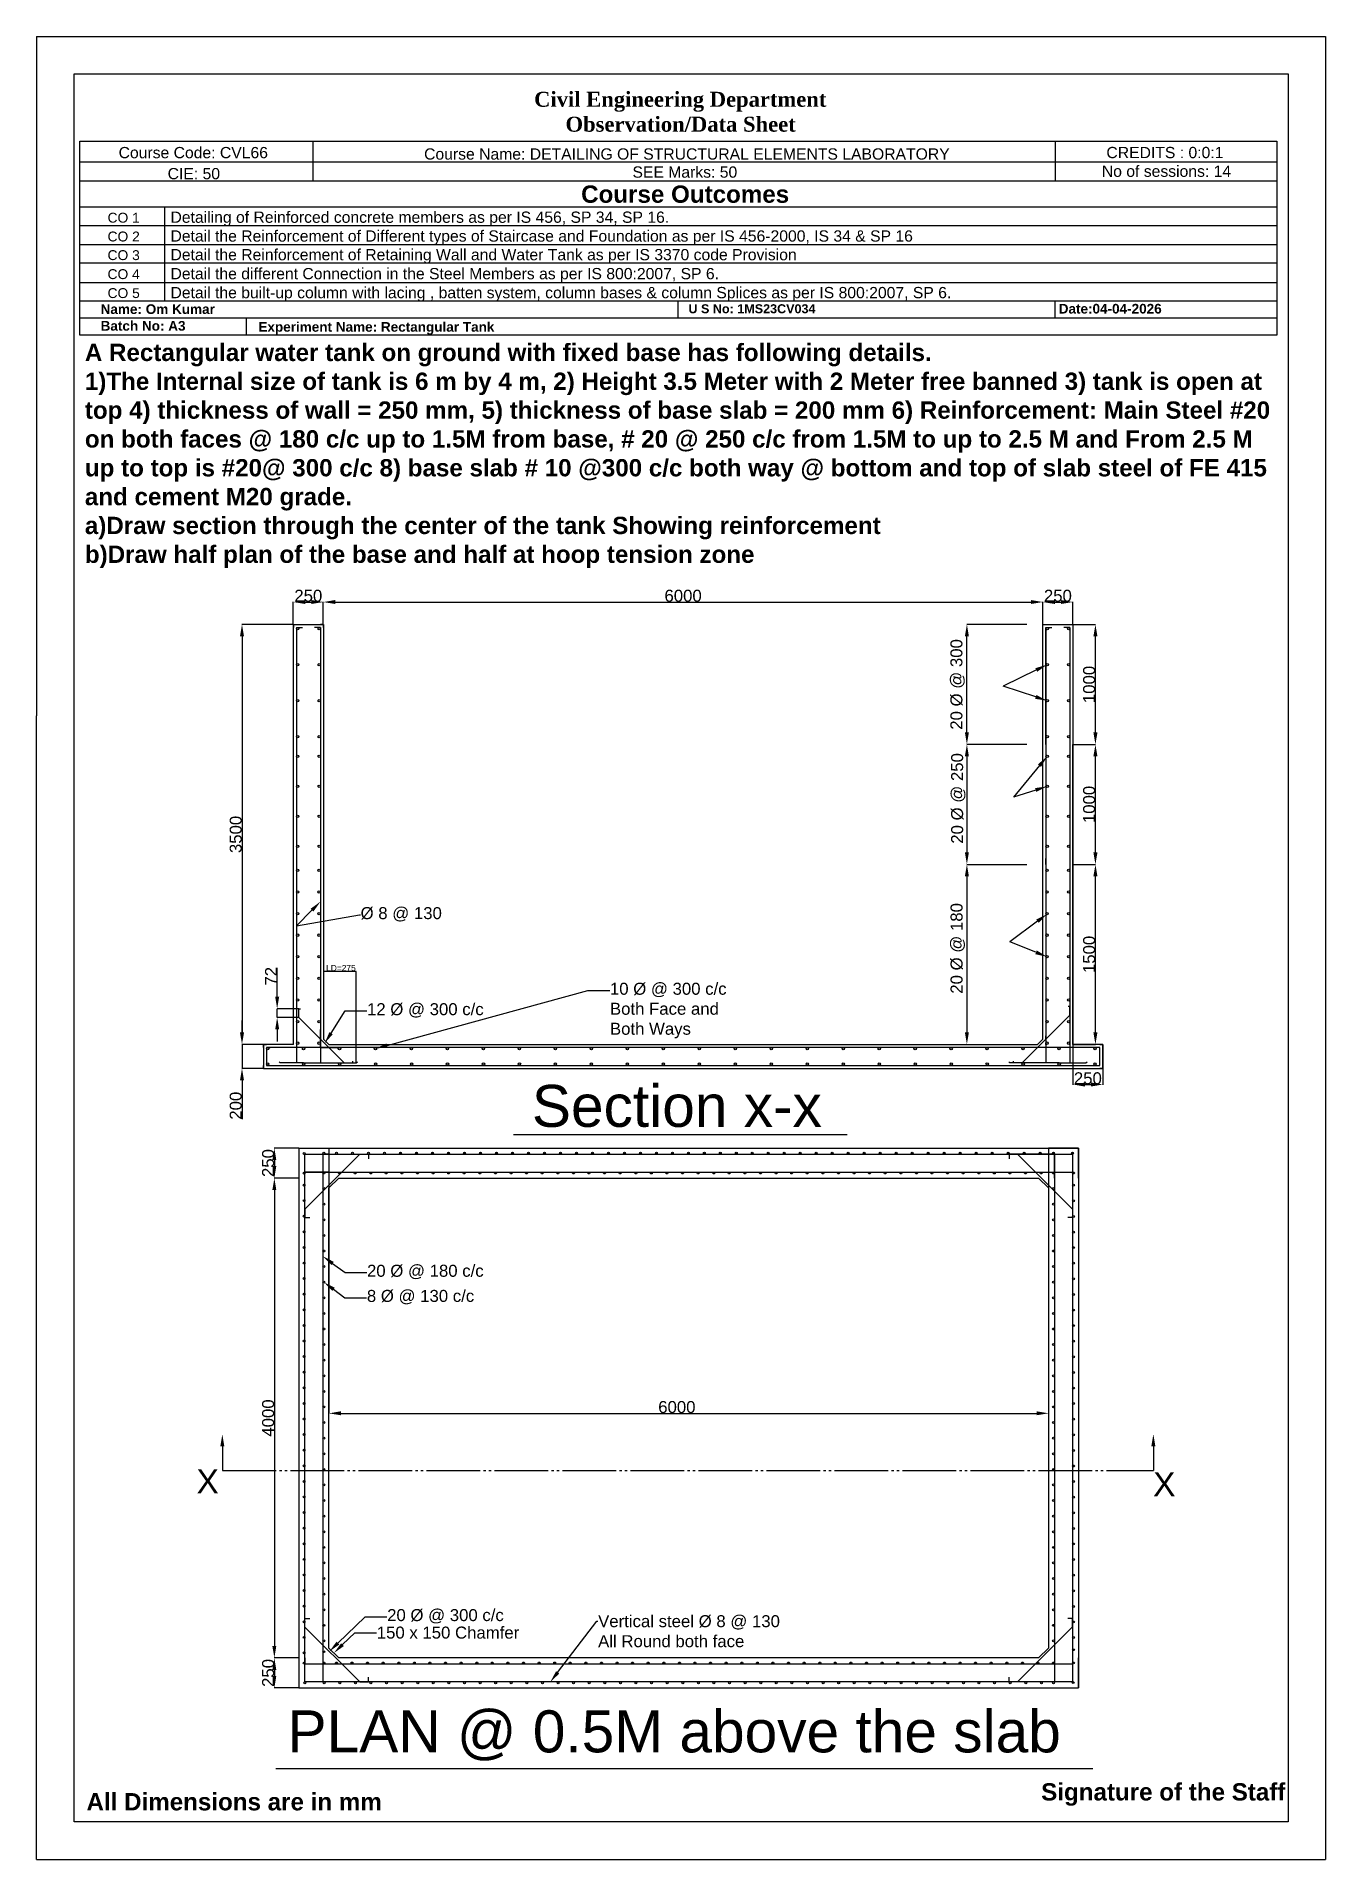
# Model space of a CAD drawing. Header units: millimetres. Extents: x 1847 to 12596, y 569 to 15764.
import ezdxf
from ezdxf import colors
from ezdxf.entities.mleader import LeaderData, LeaderLine
from ezdxf.math import Vec2, Vec3

# ---------------------------------------------------------------- set-up
doc = ezdxf.new("R2010")
doc.units = ezdxf.units.MM
doc.linetypes.add('JIS_09_15', pattern=[18.9, 15, -0.9, 0.6, -0.9, 0.6, -0.9])
doc.styles.get("Standard").update_dxf_attribs({"font": 'arial.ttf'})
doc.dimstyles.new('ISO-25', dxfattribs={"dimtxt": 2.5, "dimasz": 2.5, "dimexe": 1.25, "dimexo": 0.625, "dimtad": 1, "dimtxsty": 'Standard', "dimcen": 2.5, "dimadec": 0, "dimazin": 0, "dimtfac": 1, "dimtmove": 0, "dimatfit": 3, "dimfxl": 1, "dimarcsym": 0})

msp = doc.modelspace()

# ---------------------------------------------------------------- texts
for s, p in [('Section x-x', (5978.059, 6675.751)), ('PLAN @ 0.5M above the slab', (3940.491, 1462.146))]:
    msp.add_text(s, height=350).set_placement(p)
at = {"attachment_point": 1}
for s, width, gutter_width, heights, insert, char_height in [('\\pxqc;{\\fBookman Old Style|b0|i0|c0|p18;\\H1.16667x;         \\fBookman Old Style|b1|i0|c0|p18;\\H1.14285x;       Civil Engineering Department\\P               Observation/Data Sheet}', 4746.94646, 467.361, [0], (4491.679, 15302.957), 93.472234), ('Course Code: CVL66', 4391.28927, 468.967, [0], (2532.116, 14843.116), 93.79338), ('Course Name: DETAILING OF STRUCTURAL ELEMENTS LABORATORY', 4391.28927, 468.967, [0], (5079.305, 14831.616), 93.79338), ('CREDITS : 0:0:1', 4391.28927, 468.967, [0], (10768.624, 14843.714), 93.79338), ('CIE: 50', 4391.28927, 468.967, [0], (2940.946, 14667.833), 93.7934), ('SEE Marks: 50', 4391.28927, 468.967, [0], (6816.666, 14680.91), 93.79338), ('No of sessions: 14', 4391.28927, 468.967, [0], (10730.705, 14687.997), 93.79338), ('{\\fArial|b1|i0|c0|p34;Course Outcomes}', 4391.28927, 468.967, [0], (6388.754, 14522.218), 144.17821), ('CO 1', 3858.67785, 412.087, [0], (2440.06, 14294.848), 82.4174), ('Detailing of Reinforced concrete members as per IS 456, SP 34, SP 16.', 4391.28927, 468.967, [0], (2964.828, 14304.833), 93.79338), ('CO 2', 3858.67785, 412.087, [0], (2440.06, 14138.121), 82.4174), ('Detail the Reinforcement of Different types of Staircase and Foundation as per IS 456-2000, IS 34 & SP 16', 7588.04798, 468.967, [0], (2964.828, 14148.105), 93.793384), ('CO 3', 3858.67785, 412.087, [0], (2440.06, 13982.67), 82.4174), ('Detail the Reinforcement of Retaining Wall and Water Tank as per IS 3370 code Provision', 6613.51648, 468.967, [0], (2964.828, 13992.655), 93.79338), ('Detail the different Connection in the Steel Members as per IS 800:2007, SP 6.', 5779.25843, 468.967, [0], (2964.828, 13834.397), 93.79338), ('CO 4', 3858.67785, 412.087, [0], (2440.06, 13824.413), 82.4174), ('Detail the built-up column with lacing , batten system, column bases & column Splices as per IS 800:2007, SP 6.', 7787.38398, 468.967, [0], (2964.828, 13676.238), 93.793384), ('{\\fArial|b1|i0|c0|p34;Name: Om Kumar }', 4391.28927, 468.967, [0], (2382.093, 13531.944), 80.7398), ('CO 5', 3858.67785, 412.087, [0], (2440.06, 13666.254), 82.4174), ('{\\fArial|b1|i0|c0|p34;U S No: 1MS23CV034}', 4391.28927, 468.967, [0], (7283.464, 13532.248), 74.97267), ('{\\fArial|b1|i0|c0|p34;Date:04-04-2026 }', 4391.28927, 468.967, [0], (10370.833, 13535.472), 80.7398), ('{\\fArial|b1|i0|c0|p34;Batch No: A3}', 4391.28927, 468.967, [0], (2382.093, 13392.669), 80.7398), ('{\\fArial|b1|i0|c0|p34;Experiment Name: Rectangular Tank}', 4391.28927, 468.967, [0], (3697.567, 13383.964), 80.7398), ('{\\fArial|b1|i0|c0|p34;A Rectangular water tank on ground with fixed base has following details.\\P1)The Internal size of tank is 6 m by 4 m, 2) Height 3.5 Meter with 2 Meter free banned 3) tank is open at top 4) thickness of wall = 250 mm, 5) thickness of base slab = 200 mm 6) Reinforcement: Main Steel #20 on both faces @ 180 c/c up to 1.5M from base, # 20 @ 250 c/c from 1.5M to up to 2.5 M and From 2.5 M up to top is #20@ 300 c/c 8) base slab # 10 @300 c/c both way @ bottom and top of slab steel of FE 415 and cement M20 grade.\\Pa)Draw section through the center of the tank Showing reinforcement\\Pb)Draw half plan of the base and half at hoop tension zone}', 9961.62516, 468.967, [1940.737], (2250.884, 13203.003), 144.178212), ('LD=275', 233.17317, 12.5, [0], (4262.448, 8025.224), 50), ('X', 243.28815, 12.5, [0], (3181.385, 3819.884), 200), ('X', 243.28815, 12.5, [0], (11158.186, 3797.476), 200), ('{\\fArial|b1|i0|c0|p34;All Dimensions are in mm}', 4391.28927, 468.967, [0], (2264.451, 1122.851), 144.17821), ('{\\fArial|b1|i0|c0|p34;Signature of the Staff}', 4391.28927, 468.967, [0], (10224.702, 1205.212), 144.17821)]:
    msp.add_mtext_dynamic_manual_height_columns(s, width=width, gutter_width=gutter_width, heights=heights, dxfattribs=dict(at, insert=insert, char_height=char_height))
at = {"char_height": 100, "attachment_point": 5, "rotation": 90}
for s, insert in [('20 %%C @ 300', (9527.661, 10363.408)), ('\\pxi-3,l4,t4;20 %%C @ 250', (9533.689, 9363.408)), ('\\pxi-3,l4,t4;20 %%C @ 180', (9529.091, 8113.408))]:
    msp.add_mtext(s, dxfattribs=dict(at, insert=insert))

# ---------------------------------------------------------------- blocks, each defined once
blk = doc.blocks.new('*U11')
blk.add_circle((1750, -10), 10)
blk = doc.blocks.new('*U12')
at = {"color": 0, "linetype": 'ByBlock', "lineweight": -2, "transparency": 16777216, "rotation": 90}
for p in [(21627, 9911), (21627, 9661), (21627, 9411), (21627, 9161)]:
    blk.add_blockref('*U11', p, dxfattribs=at)
blk = doc.blocks.new('*U13')
blk.add_circle((1750, -10), 10)
blk = doc.blocks.new('*U14')
at = {"color": 0, "linetype": 'ByBlock', "lineweight": -2, "transparency": 16777216, "rotation": 90}
for p in [(21627, 9911), (21627, 9661), (21627, 9411), (21627, 9161)]:
    blk.add_blockref('*U13', p, dxfattribs=at)
blk = doc.blocks.new('*U15')
blk.add_circle((70, -10), 10)
blk = doc.blocks.new('*U16')
at = {"color": 0, "linetype": 'ByBlock', "lineweight": -2, "transparency": 16777216, "rotation": 90}
for p in [(21627, 12761), (21627, 12461), (21627, 12161), (21627, 11861)]:
    blk.add_blockref('*U15', p, dxfattribs=at)
blk = doc.blocks.new('*U17')
blk.add_circle((70, -10), 10)
blk = doc.blocks.new('*U18')
at = {"color": 0, "linetype": 'ByBlock', "lineweight": -2, "transparency": 16777216, "rotation": 90}
for p in [(21627, 12761), (21627, 12461), (21627, 12161), (21627, 11861)]:
    blk.add_blockref('*U17', p, dxfattribs=at)
blk = doc.blocks.new('*U19')
blk.add_circle((1750, -10), 10)
blk = doc.blocks.new('*U20')
at = {"color": 0, "linetype": 'ByBlock', "lineweight": -2, "transparency": 16777216, "rotation": 90}
for p in [(21627, 9911), (21627, 9661), (21627, 9411), (21627, 9161)]:
    blk.add_blockref('*U19', p, dxfattribs=at)
blk = doc.blocks.new('*U21')
blk.add_circle((70, -10), 10)
blk = doc.blocks.new('*U22')
at = {"color": 0, "linetype": 'ByBlock', "lineweight": -2, "transparency": 16777216, "rotation": 90}
for p in [(21627, 12761), (21627, 12461), (21627, 12161), (21627, 11861)]:
    blk.add_blockref('*U21', p, dxfattribs=at)
blk = doc.blocks.new('*U23')
blk.add_circle((1750, -10), 10)
blk = doc.blocks.new('*U24')
at = {"color": 0, "linetype": 'ByBlock', "lineweight": -2, "transparency": 16777216, "rotation": 90}
for p in [(21627, 9911), (21627, 9661), (21627, 9411), (21627, 9161)]:
    blk.add_blockref('*U23', p, dxfattribs=at)
blk = doc.blocks.new('*U25')
blk.add_circle((70, -10), 10)
blk = doc.blocks.new('*U26')
at = {"color": 0, "linetype": 'ByBlock', "lineweight": -2, "transparency": 16777216, "rotation": 90}
for p in [(21627, 12761), (21627, 12461), (21627, 12161), (21627, 11861)]:
    blk.add_blockref('*U25', p, dxfattribs=at)
blk = doc.blocks.new('*U27')
blk.add_circle((10, -10), 10)
blk = doc.blocks.new('*U28')
at = {"color": 0, "linetype": 'ByBlock', "lineweight": -2, "transparency": 16777216}
for p in [(3764, 7338), (4064, 7338), (4364, 7338), (4664, 7338), (4964, 7338), (5264, 7338), (5564, 7338), (5864, 7338), (6164, 7338), (6464, 7338), (6764, 7338), (7064, 7338), (7364, 7338), (7664, 7338), (7964, 7338), (8264, 7338), (8564, 7338), (8864, 7338), (9164, 7338), (9464, 7338), (9764, 7338), (10064, 7338), (10364, 7338), (10664, 7338)]:
    blk.add_blockref('*U27', p, dxfattribs=at)
blk = doc.blocks.new('*U29')
blk.add_circle((10, -10), 10)
blk = doc.blocks.new('*U30')
at = {"color": 0, "linetype": 'ByBlock', "lineweight": -2, "transparency": 16777216}
for p in [(15127, 9336), (15427, 9336), (15727, 9336), (16027, 9336), (16327, 9336), (16627, 9336), (16927, 9336), (17227, 9336), (17527, 9336), (17827, 9336), (18127, 9336), (18427, 9336), (18727, 9336), (19027, 9336), (19327, 9336), (19627, 9336), (19927, 9336), (20227, 9336), (20527, 9336), (20827, 9336), (21127, 9336), (21427, 9336), (21727, 9336), (22027, 9336)]:
    blk.add_blockref('*U29', p, dxfattribs=at)
blk = doc.blocks.new('*D31')
at = {"color": 0, "lineweight": -2, "transparency": 16777216}
for p, q in [((3989, 10864), (3989, 11051)), ((4089, 11050), (4139, 11050)), ((4239, 10864), (4239, 11051))]:
    blk.add_line(p, q, dxfattribs=at)
at = {"color": 0, "transparency": 16777216}
for points in [[(4089, 11067), (4089, 11034), (3989, 11050)], [(4139, 11067), (4139, 11034), (4239, 11050)]]:
    blk.add_solid(points, dxfattribs=at)
at = {"layer": 'Defpoints', "color": 0, "transparency": 16777216}
for p in [(4239, 11050), (3989, 10863), (4239, 10863)]:
    blk.add_point(p, dxfattribs=at)
at = {"color": 0, "transparency": 16777216, "insert": (4114, 11102), "char_height": 100, "attachment_point": 5}
blk.add_mtext('250', dxfattribs=at)
blk = doc.blocks.new('*D32')
at = {"color": 0, "lineweight": -2, "transparency": 16777216}
for p, q in [((4239, 10864), (4239, 11051)), ((4339, 11050), (10139, 11050)), ((10239, 10864), (10239, 11051))]:
    blk.add_line(p, q, dxfattribs=at)
at = {"color": 0, "transparency": 16777216}
for points in [[(4339, 11067), (4339, 11034), (4239, 11050)], [(10139, 11067), (10139, 11034), (10239, 11050)]]:
    blk.add_solid(points, dxfattribs=at)
at = {"layer": 'Defpoints', "color": 0, "transparency": 16777216}
for p in [(10239, 11050), (4239, 10863), (10239, 10863)]:
    blk.add_point(p, dxfattribs=at)
at = {"color": 0, "transparency": 16777216, "insert": (7239, 11102), "char_height": 100, "attachment_point": 5}
blk.add_mtext('6000', dxfattribs=at)
blk = doc.blocks.new('*D33')
at = {"color": 0, "lineweight": -2, "transparency": 16777216}
for p, q in [((10239, 10864), (10239, 11051)), ((10339, 11050), (10389, 11050)), ((10489, 10864), (10489, 11051))]:
    blk.add_line(p, q, dxfattribs=at)
at = {"color": 0, "transparency": 16777216}
for points in [[(10339, 11067), (10339, 11034), (10239, 11050)], [(10389, 11067), (10389, 11034), (10489, 11050)]]:
    blk.add_solid(points, dxfattribs=at)
at = {"layer": 'Defpoints', "color": 0, "transparency": 16777216}
for p in [(10489, 11050), (10239, 10863), (10489, 10863)]:
    blk.add_point(p, dxfattribs=at)
at = {"color": 0, "transparency": 16777216, "insert": (10364, 11102), "char_height": 100, "attachment_point": 5}
blk.add_mtext('250', dxfattribs=at)
blk = doc.blocks.new('*D34')
at = {"color": 0, "lineweight": -2, "transparency": 16777216}
for p, q in [((10490, 8863), (10678, 8863)), ((10677, 7463), (10677, 8763)), ((10490, 7363), (10678, 7363))]:
    blk.add_line(p, q, dxfattribs=at)
at = {"color": 0, "transparency": 16777216}
for points in [[(10660, 8763), (10694, 8763), (10677, 8863)], [(10660, 7463), (10694, 7463), (10677, 7363)]]:
    blk.add_solid(points, dxfattribs=at)
at = {"layer": 'Defpoints', "color": 0, "transparency": 16777216}
for p in [(10489, 8863), (10677, 8863), (10489, 7363)]:
    blk.add_point(p, dxfattribs=at)
at = {"color": 0, "transparency": 16777216, "insert": (10625, 8113), "char_height": 100, "attachment_point": 5, "rotation": 90}
blk.add_mtext('1500', dxfattribs=at)
blk = doc.blocks.new('*D35')
at = {"color": 0, "lineweight": -2, "transparency": 16777216}
for p, q in [((10490, 9863), (10678, 9863)), ((10677, 8963), (10677, 9763)), ((10490, 8863), (10678, 8863))]:
    blk.add_line(p, q, dxfattribs=at)
at = {"color": 0, "transparency": 16777216}
for points in [[(10660, 9763), (10694, 9763), (10677, 9863)], [(10660, 8963), (10694, 8963), (10677, 8863)]]:
    blk.add_solid(points, dxfattribs=at)
at = {"layer": 'Defpoints', "color": 0, "transparency": 16777216}
for p in [(10489, 9863), (10677, 9863), (10489, 8863)]:
    blk.add_point(p, dxfattribs=at)
at = {"color": 0, "transparency": 16777216, "insert": (10625, 9363), "char_height": 100, "attachment_point": 5, "rotation": 90}
blk.add_mtext('1000', dxfattribs=at)
blk = doc.blocks.new('*D36')
at = {"color": 0, "lineweight": -2, "transparency": 16777216}
for p, q in [((10490, 10863), (10678, 10863)), ((10677, 9963), (10677, 10763)), ((10490, 9863), (10678, 9863))]:
    blk.add_line(p, q, dxfattribs=at)
at = {"color": 0, "transparency": 16777216}
for points in [[(10660, 10763), (10694, 10763), (10677, 10863)], [(10660, 9963), (10694, 9963), (10677, 9863)]]:
    blk.add_solid(points, dxfattribs=at)
at = {"layer": 'Defpoints', "color": 0, "transparency": 16777216}
for p in [(10489, 10863), (10677, 10863), (10489, 9863)]:
    blk.add_point(p, dxfattribs=at)
at = {"color": 0, "transparency": 16777216, "insert": (10625, 10363), "char_height": 100, "attachment_point": 5, "rotation": 90}
blk.add_mtext('1000', dxfattribs=at)
blk = doc.blocks.new('*D37')
at = {"color": 0, "lineweight": -2, "transparency": 16777216}
for p, q in [((3989, 10863), (3560, 10863)), ((3561, 10763), (3561, 7463)), ((3989, 7363), (3560, 7363))]:
    blk.add_line(p, q, dxfattribs=at)
at = {"color": 0, "transparency": 16777216}
for points in [[(3544, 10763), (3578, 10763), (3561, 10863)], [(3544, 7463), (3578, 7463), (3561, 7363)]]:
    blk.add_solid(points, dxfattribs=at)
at = {"layer": 'Defpoints', "color": 0, "transparency": 16777216}
for p in [(3989, 10863), (3561, 7363), (3989, 7363)]:
    blk.add_point(p, dxfattribs=at)
at = {"color": 0, "transparency": 16777216, "insert": (3509, 9113), "char_height": 100, "attachment_point": 5, "rotation": 90}
blk.add_mtext('3500', dxfattribs=at)
blk = doc.blocks.new('*D38')
at = {"color": 0, "lineweight": -2, "transparency": 16777216}
for p, q in [((3561, 7463), (3561, 7563)), ((3739, 7363), (3560, 7363)), ((3561, 7363), (3561, 7163)), ((3739, 7163), (3560, 7163)), ((3561, 7063), (3561, 6740))]:
    blk.add_line(p, q, dxfattribs=at)
at = {"color": 0, "transparency": 16777216}
for points in [[(3544, 7463), (3578, 7463), (3561, 7363)], [(3544, 7063), (3578, 7063), (3561, 7163)]]:
    blk.add_solid(points, dxfattribs=at)
at = {"layer": 'Defpoints', "color": 0, "transparency": 16777216}
for p in [(3739, 7363), (3561, 7163), (3739, 7163)]:
    blk.add_point(p, dxfattribs=at)
at = {"color": 0, "transparency": 16777216, "insert": (3509, 6852), "char_height": 100, "attachment_point": 5, "rotation": 90}
blk.add_mtext('200', dxfattribs=at)
blk = doc.blocks.new('*D39')
at = {"color": 0, "lineweight": -2, "transparency": 16777216}
for p, q in [((4035, 6499), (3830, 6499)), ((3831, 6399), (3831, 6349)), ((4035, 6249), (3830, 6249))]:
    blk.add_line(p, q, dxfattribs=at)
at = {"color": 0, "transparency": 16777216}
for points in [[(3814, 6399), (3847, 6399), (3831, 6499)], [(3814, 6349), (3847, 6349), (3831, 6249)]]:
    blk.add_solid(points, dxfattribs=at)
at = {"layer": 'Defpoints', "color": 0, "transparency": 16777216}
for p in [(4036, 6499), (3831, 6249), (4036, 6249)]:
    blk.add_point(p, dxfattribs=at)
at = {"color": 0, "transparency": 16777216, "insert": (3779, 6374), "char_height": 100, "attachment_point": 5, "rotation": 90}
blk.add_mtext('250', dxfattribs=at)
blk = doc.blocks.new('*D40')
at = {"color": 0, "lineweight": -2, "transparency": 16777216}
for p, q in [((4035, 6249), (3830, 6249)), ((3831, 6149), (3831, 2349)), ((4035, 2249), (3830, 2249))]:
    blk.add_line(p, q, dxfattribs=at)
at = {"color": 0, "transparency": 16777216}
for points in [[(3814, 6149), (3847, 6149), (3831, 6249)], [(3814, 2349), (3847, 2349), (3831, 2249)]]:
    blk.add_solid(points, dxfattribs=at)
at = {"layer": 'Defpoints', "color": 0, "transparency": 16777216}
for p in [(4036, 6249), (3831, 2249), (4036, 2249)]:
    blk.add_point(p, dxfattribs=at)
at = {"color": 0, "transparency": 16777216, "insert": (3779, 4249), "char_height": 100, "attachment_point": 5, "rotation": 90}
blk.add_mtext('4000', dxfattribs=at)
blk = doc.blocks.new('*D41')
at = {"color": 0, "lineweight": -2, "transparency": 16777216}
for p, q in [((4035, 2249), (3830, 2249)), ((3831, 2149), (3831, 2099)), ((4035, 1999), (3830, 1999))]:
    blk.add_line(p, q, dxfattribs=at)
at = {"color": 0, "transparency": 16777216}
for points in [[(3814, 2149), (3847, 2149), (3831, 2249)], [(3814, 2099), (3847, 2099), (3831, 1999)]]:
    blk.add_solid(points, dxfattribs=at)
at = {"layer": 'Defpoints', "color": 0, "transparency": 16777216}
for p in [(4036, 2249), (3831, 1999), (4036, 1999)]:
    blk.add_point(p, dxfattribs=at)
at = {"color": 0, "transparency": 16777216, "insert": (3779, 2124), "char_height": 100, "attachment_point": 5, "rotation": 90}
blk.add_mtext('250', dxfattribs=at)
blk = doc.blocks.new('*D42')
at = {"color": 0, "lineweight": -2, "transparency": 16777216}
for p, q in [((4286, 6498), (4286, 4287)), ((10286, 6498), (10286, 4287)), ((4386, 4288), (10186, 4288))]:
    blk.add_line(p, q, dxfattribs=at)
at = {"color": 0, "transparency": 16777216}
for points in [[(4386, 4305), (4386, 4272), (4286, 4288)], [(10186, 4305), (10186, 4272), (10286, 4288)]]:
    blk.add_solid(points, dxfattribs=at)
at = {"layer": 'Defpoints', "color": 0, "transparency": 16777216}
for p in [(4286, 6499), (10286, 6499), (10286, 4288)]:
    blk.add_point(p, dxfattribs=at)
at = {"color": 0, "transparency": 16777216, "insert": (7187, 4340), "char_height": 100, "attachment_point": 5}
blk.add_mtext('6000', dxfattribs=at)
blk = doc.blocks.new('*D47')
at = {"color": 0, "lineweight": -2, "transparency": 16777216}
for p, q in [((3854, 7760), (3854, 8002)), ((4034, 7660), (3853, 7660)), ((3854, 7588), (3854, 7660)), ((4034, 7588), (3853, 7588)), ((3854, 7488), (3854, 7388))]:
    blk.add_line(p, q, dxfattribs=at)
at = {"color": 0, "transparency": 16777216}
for points in [[(3838, 7760), (3871, 7760), (3854, 7660)], [(3838, 7488), (3871, 7488), (3854, 7588)]]:
    blk.add_solid(points, dxfattribs=at)
at = {"layer": 'Defpoints', "color": 0, "transparency": 16777216}
for p in [(3854, 7660), (4034, 7660), (4034, 7588)]:
    blk.add_point(p, dxfattribs=at)
at = {"color": 0, "transparency": 16777216, "insert": (3803, 7931), "char_height": 100, "attachment_point": 5, "rotation": 90}
blk.add_mtext('72', dxfattribs=at)
blk = doc.blocks.new('*D48')
at = {"color": 0, "lineweight": -2, "transparency": 16777216}
for p, q in [((10489, 7363), (10489, 7027)), ((10739, 7363), (10739, 7027)), ((10589, 7029), (10639, 7029))]:
    blk.add_line(p, q, dxfattribs=at)
at = {"color": 0, "transparency": 16777216}
for points in [[(10589, 7045), (10589, 7012), (10489, 7029)], [(10639, 7045), (10639, 7012), (10739, 7029)]]:
    blk.add_solid(points, dxfattribs=at)
at = {"layer": 'Defpoints', "color": 0, "transparency": 16777216}
for p in [(10489, 7363), (10739, 7363), (10739, 7029)]:
    blk.add_point(p, dxfattribs=at)
at = {"color": 0, "transparency": 16777216, "insert": (10614, 7080), "char_height": 100, "attachment_point": 5}
blk.add_mtext('250', dxfattribs=at)

# ---------------------------------------------------------------- dimensions: what is measured, and where the dimension line sits
for base, p1, p2, picture, middle in [((4239.3, 11050.236), (3989.3, 10863.408), (4239.3, 10863.408), '*D31', (4114.3, 11101.918)), ((10239.3, 11050.236), (4239.3, 10863.408), (10239.3, 10863.408), '*D32', (7239.3, 11101.918)), ((10489.3, 11050.236), (10239.3, 10863.408), (10489.3, 10863.408), '*D33', (10364.3, 11101.918))]:
    dim = msp.add_linear_dim(base=base, p1=p1, p2=p2, dimstyle='ISO-25', override={"dimtxt": 100, "dimasz": 100})
    dim.commit()
    dim.dimension.update_dxf_attribs({"geometry": picture, "text_midpoint": middle})
for base, p1, p2, picture, middle in [((3561.156, 7363.408), (3989.3, 10863.408), (3989.3, 7363.408), '*D37', (3509.439, 9113.408)), ((10676.975, 10863.408), (10489.3, 9863.408), (10489.3, 10863.408), '*D36', (10625.292, 10363.408)), ((10676.975, 9863.408), (10489.3, 8863.408), (10489.3, 9863.408), '*D35', (10625.292, 9363.408)), ((10676.975, 8863.408), (10489.3, 7363.408), (10489.3, 8863.408), '*D34', (10625.292, 8113.408)), ((3854.215, 7659.649), (4034.407, 7587.649), (4034.407, 7659.649), '*D47', (3803.386, 7930.977)), ((3561.156, 7163.408), (3739.3, 7363.408), (3739.3, 7163.408), '*D38', (3509.473, 6851.63)), ((3830.802, 6249.018), (4036.097, 6499.018), (4036.097, 6249.018), '*D39', (3779.12, 6374.018)), ((3830.802, 2249.018), (4036.097, 6249.018), (4036.097, 2249.018), '*D40', (3779.12, 4249.018)), ((3830.802, 1999.018), (4036.097, 2249.018), (4036.097, 1999.018), '*D41', (3779.12, 2124.018))]:
    dim = msp.add_linear_dim(base=base, p1=p1, p2=p2, angle=90, dimstyle='ISO-25', override={"dimtxt": 100, "dimasz": 100})
    dim.commit()
    dim.dimension.update_dxf_attribs({"geometry": picture, "text_midpoint": middle})
for base, p1, p2, picture, middle in [((10739.3, 7028.584), (10489.3, 7363.408), (10739.3, 7363.408), '*D48', (10614.3, 7028.584)), ((10286.097, 4288.341), (4286.097, 6499.018), (10286.097, 6499.018), '*D42', (7186.742, 4288.341))]:
    dim = msp.add_linear_dim(base=base, p1=p1, p2=p2, dimstyle='ISO-25', override={"dimtxt": 100, "dimasz": 100})
    dim.commit()
    dim.dimension.update_dxf_attribs({"geometry": picture, "text_midpoint": middle, "dimtype": 160})

# ---------------------------------------------------------------- hatches: boundary and pattern name
at = {"true_color": 0x000000}
h = msp.add_hatch(color=18, dxfattribs=at)
h.dxf.hatch_style = 1
h.paths.add_polyline_path([(4014.3, 10827.794, 1), (4034.3, 10827.794, 1)])
h.paths.add_polyline_path([(4214.276, 10827.794, 1), (4194.276, 10827.794, 1)])
h.paths.add_polyline_path([(4034.3, 10527.794, 1), (4014.3, 10527.794, 1)])
h.paths.add_polyline_path([(4214.276, 10527.794, 1), (4194.276, 10527.794, 1)])
h.paths.add_polyline_path([(4014.3, 10227.794, 1), (4034.3, 10227.794, 1)])
h.paths.add_polyline_path([(4214.276, 10227.794, 1), (4194.276, 10227.794, 1)])
h.paths.add_polyline_path([(4214.276, 9927.794, 1), (4194.276, 9927.794, 1)])
h.paths.add_polyline_path([(4034.3, 9927.794, 1), (4014.3, 9927.794, 1)])
h.paths.add_polyline_path([(4034.3, 9763.408, 1), (4014.3, 9763.408, 1)])
h.paths.add_polyline_path([(4214.276, 9763.408, 1), (4194.276, 9763.408, 1)])
h.paths.add_polyline_path([(4034.3, 9513.408, 1), (4014.3, 9513.408, 1)])
h.paths.add_polyline_path([(4214.276, 9513.408, 1), (4194.276, 9513.408, 1)])
h.paths.add_polyline_path([(4014.3, 9263.408, 1), (4034.3, 9263.408, 1)])
h.paths.add_polyline_path([(4214.276, 9263.408, 1), (4194.276, 9263.408, 1)])
h.paths.add_polyline_path([(4014.3, 9013.408, 1), (4034.3, 9013.408, 1)])
h.paths.add_polyline_path([(4214.276, 9013.408, 1), (4194.276, 9013.408, 1)])
h.paths.add_polyline_path([(4014.3, 8813.408, 1), (4034.3, 8813.408, 1)])
h.paths.add_polyline_path([(4194.276, 8813.408, 1), (4214.276, 8813.408, 1)])
h.paths.add_polyline_path([(4014.3, 8633.408, 1), (4034.3, 8633.408, 1)])
h.paths.add_polyline_path([(4214.276, 8633.408, 1), (4194.276, 8633.408, 1)])
h.paths.add_polyline_path([(4014.3, 8453.408, 1), (4034.3, 8453.408, 1)])
h.paths.add_polyline_path([(4214.276, 8453.408, 1), (4194.276, 8453.408, 1)])
h.paths.add_polyline_path([(4034.3, 8273.408, 1), (4014.3, 8273.408, 1)])
h.paths.add_polyline_path([(4214.276, 8273.408, 1), (4194.276, 8273.408, 1)])
h.paths.add_polyline_path([(4014.3, 8093.408, 1), (4034.3, 8093.408, 1)])
h.paths.add_polyline_path([(4194.276, 8093.408, 1), (4214.276, 8093.408, 1)])
h.paths.add_polyline_path([(4014.3, 7913.408, 1), (4034.3, 7913.408, 1)])
h.paths.add_polyline_path([(4214.276, 7913.408, 1), (4194.276, 7913.408, 1)])
h.paths.add_polyline_path([(4014.3, 7733.408, 1), (4034.3, 7733.408, 1)])
h.paths.add_polyline_path([(4194.276, 7733.408, 1), (4214.276, 7733.408, 1)])
h.paths.add_polyline_path([(4014.3, 7553.408, 1), (4034.3, 7553.408, 1)])
h.paths.add_polyline_path([(4194.276, 7553.408, 1), (4214.276, 7553.408, 1)])
h.paths.add_polyline_path([(4034.3, 7373.408, 1), (4014.3, 7373.408, 1)])
h.paths.add_polyline_path([(4214.276, 7373.408, 1), (4194.276, 7373.408, 1)])
h.paths.add_polyline_path([(4084.3, 7328.408, 1), (4064.3, 7328.408, 1)])
h.paths.add_polyline_path([(3764.3, 7328.408, 1), (3784.3, 7328.408, 1)])
h.paths.add_polyline_path([(3764.3, 7198.408, 1), (3784.3, 7198.408, 1)])
h.paths.add_polyline_path([(4084.3, 7198.408, 1), (4064.3, 7198.408, 1)])
h.paths.add_polyline_path([(4384.3, 7328.408, 1), (4364.3, 7328.408, 1)])
h.paths.add_polyline_path([(4384.3, 7198.408, 1), (4364.3, 7198.408, 1)])
h.paths.add_polyline_path([(4684.3, 7328.408, 1), (4664.3, 7328.408, 1)])
h.paths.add_polyline_path([(4684.3, 7198.408, 1), (4664.3, 7198.408, 1)])
h.paths.add_polyline_path([(4964.3, 7328.408, 1), (4984.3, 7328.408, 1)])
h.paths.add_polyline_path([(4984.3, 7198.408, 1), (4964.3, 7198.408, 1)])
h.paths.add_polyline_path([(5264.3, 7328.408, 1), (5284.3, 7328.408, 1)])
h.paths.add_polyline_path([(5264.3, 7198.408, 1), (5284.3, 7198.408, 1)])
h.paths.add_polyline_path([(5584.3, 7328.408, 1), (5564.3, 7328.408, 1)])
h.paths.add_polyline_path([(5584.3, 7198.408, 1), (5564.3, 7198.408, 1)])
h.paths.add_polyline_path([(5884.3, 7328.408, 1), (5864.3, 7328.408, 1)])
h.paths.add_polyline_path([(6184.3, 7198.408, 1), (6164.3, 7198.408, 1)])
h.paths.add_polyline_path([(5884.3, 7198.408, 1), (5864.3, 7198.408, 1)])
h.paths.add_polyline_path([(6184.3, 7328.408, 1), (6164.3, 7328.408, 1)])
h.paths.add_polyline_path([(6484.3, 7328.408, 1), (6464.3, 7328.408, 1)])
h.paths.add_polyline_path([(6484.3, 7198.408, 1), (6464.3, 7198.408, 1)])
h.paths.add_polyline_path([(6784.3, 7328.408, 1), (6764.3, 7328.408, 1)])
h.paths.add_polyline_path([(6764.3, 7198.408, 1), (6784.3, 7198.408, 1)])
h.paths.add_polyline_path([(7084.3, 7328.408, 1), (7064.3, 7328.408, 1)])
h.paths.add_polyline_path([(7084.3, 7198.408, 1), (7064.3, 7198.408, 1)])
h.paths.add_polyline_path([(7384.3, 7328.408, 1), (7364.3, 7328.408, 1)])
h.paths.add_polyline_path([(7364.3, 7198.408, 1), (7384.3, 7198.408, 1)])
h.paths.add_polyline_path([(7684.3, 7328.408, 1), (7664.3, 7328.408, 1)])
h.paths.add_polyline_path([(7664.3, 7198.408, 1), (7684.3, 7198.408, 1)])
h.paths.add_polyline_path([(7984.3, 7328.408, 1), (7964.3, 7328.408, 1)])
h.paths.add_polyline_path([(7964.3, 7198.408, 1), (7984.3, 7198.408, 1)])
h.paths.add_polyline_path([(8264.3, 7328.408, 1), (8284.3, 7328.408, 1)])
h.paths.add_polyline_path([(8264.3, 7198.408, 1), (8284.3, 7198.408, 1)])
h.paths.add_polyline_path([(8584.3, 7328.408, 1), (8564.3, 7328.408, 1)])
h.paths.add_polyline_path([(8584.3, 7198.408, 1), (8564.3, 7198.408, 1)])
h.paths.add_polyline_path([(8884.3, 7328.408, 1), (8864.3, 7328.408, 1)])
h.paths.add_polyline_path([(8884.3, 7198.408, 1), (8864.3, 7198.408, 1)])
h.paths.add_polyline_path([(9184.3, 7198.408, 1), (9164.3, 7198.408, 1)])
h.paths.add_polyline_path([(9184.3, 7328.408, 1), (9164.3, 7328.408, 1)])
h.paths.add_polyline_path([(9484.3, 7328.408, 1), (9464.3, 7328.408, 1)])
h.paths.add_polyline_path([(9464.3, 7198.408, 1), (9484.3, 7198.408, 1)])
h.paths.add_polyline_path([(9784.3, 7328.408, 1), (9764.3, 7328.408, 1)])
h.paths.add_polyline_path([(9784.3, 7198.408, 1), (9764.3, 7198.408, 1)])
h.paths.add_polyline_path([(10064.3, 7328.408, 1), (10084.3, 7328.408, 1)])
h.paths.add_polyline_path([(10064.3, 7198.408, 1), (10084.3, 7198.408, 1)])
h.paths.add_polyline_path([(10384.3, 7328.408, 1), (10364.3, 7328.408, 1)])
h.paths.add_polyline_path([(10364.3, 7198.408, 1), (10384.3, 7198.408, 1)])
h.paths.add_polyline_path([(10684.3, 7328.408, 1), (10664.3, 7328.408, 1)])
h.paths.add_polyline_path([(10664.3, 7198.408, 1), (10684.3, 7198.408, 1)])
h.paths.add_polyline_path([(10284.3, 7373.408, 1), (10264.3, 7373.408, 1)])
h.paths.add_polyline_path([(10464.3, 7373.408, 1), (10444.3, 7373.408, 1)])
h.paths.add_polyline_path([(10264.3, 7553.408, 1), (10284.3, 7553.408, 1)])
h.paths.add_polyline_path([(10444.3, 7553.408, 1), (10464.3, 7553.408, 1)])
h.paths.add_polyline_path([(10444.3, 7733.408, 1), (10464.3, 7733.408, 1)])
h.paths.add_polyline_path([(10284.3, 7733.408, 1), (10264.3, 7733.408, 1)])
h.paths.add_polyline_path([(10264.3, 7913.408, 1), (10284.3, 7913.408, 1)])
h.paths.add_polyline_path([(10464.3, 7913.408, 1), (10444.3, 7913.408, 1)])
h.paths.add_polyline_path([(10444.3, 8093.408, 1), (10464.3, 8093.408, 1)])
h.paths.add_polyline_path([(10264.3, 8093.408, 1), (10284.3, 8093.408, 1)])
h.paths.add_polyline_path([(10264.3, 8273.408, 1), (10284.3, 8273.408, 1)])
h.paths.add_polyline_path([(10444.3, 8273.408, 1), (10464.3, 8273.408, 1)])
h.paths.add_polyline_path([(10284.3, 8453.408, 1), (10264.3, 8453.408, 1)])
h.paths.add_polyline_path([(10464.3, 8453.408, 1), (10444.3, 8453.408, 1)])
h.paths.add_polyline_path([(10284.3, 8633.408, 1), (10264.3, 8633.408, 1)])
h.paths.add_polyline_path([(10464.3, 8633.408, 1), (10444.3, 8633.408, 1)])
h.paths.add_polyline_path([(10264.3, 8813.408, 1), (10284.3, 8813.408, 1)])
h.paths.add_polyline_path([(10464.3, 8813.408, 1), (10444.3, 8813.408, 1)])
h.paths.add_polyline_path([(10264.3, 9013.408, 1), (10284.3, 9013.408, 1)])
h.paths.add_polyline_path([(10464.3, 9013.408, 1), (10444.3, 9013.408, 1)])
h.paths.add_polyline_path([(10264.3, 9263.408, 1), (10284.3, 9263.408, 1)])
h.paths.add_polyline_path([(10464.3, 9263.408, 1), (10444.3, 9263.408, 1)])
h.paths.add_polyline_path([(10264.3, 9513.408, 1), (10284.3, 9513.408, 1)])
h.paths.add_polyline_path([(10464.3, 9513.408, 1), (10444.3, 9513.408, 1)])
h.paths.add_polyline_path([(10284.3, 9763.408, 1), (10264.3, 9763.408, 1)])
h.paths.add_polyline_path([(10464.3, 9763.408, 1), (10444.3, 9763.408, 1)])
h.paths.add_polyline_path([(10264.3, 9927.794, 1), (10284.3, 9927.794, 1)])
h.paths.add_polyline_path([(10444.302, 9927.794, 1), (10464.302, 9927.794, 1)])
h.paths.add_polyline_path([(10284.3, 10227.794, 1), (10264.3, 10227.794, 1)])
h.paths.add_polyline_path([(10464.3, 10227.572), (10464.3, 10228.016, 0.988950615), (10444.302, 10227.794, 0.988950615)])
h.paths.add_polyline_path([(10264.3, 10527.794, 1), (10284.3, 10527.794, 1)])
h.paths.add_polyline_path([(10464.3, 10527.572), (10464.3, 10528.016, 0.988950615), (10444.302, 10527.794, 0.988950615)])
h.paths.add_polyline_path([(10264.3, 10827.794, 1), (10284.3, 10827.794, 1)])
h.paths.add_polyline_path([(10464.302, 10827.794, 1), (10444.302, 10827.794, 1)])
h = msp.add_hatch(color=18, dxfattribs=at)
h.dxf.hatch_style = 1
h.paths.add_polyline_path([(4071.139, 6452.966, 1), (4087.139, 6452.966, 1)])
h.paths.add_polyline_path([(4234.946, 6457.018, 1), (4250.946, 6457.018, 1)])
h.paths.add_polyline_path([(4341.43, 6457.018, 1), (4357.43, 6457.018, 1)])
h.paths.add_polyline_path([(4474.764, 6457.018, 1), (4490.764, 6457.018, 1)])
h.paths.add_polyline_path([(4608.097, 6457.018, 1), (4624.097, 6457.018, 1)])
h.paths.add_polyline_path([(4741.43, 6457.018, 1), (4757.43, 6457.018, 1)])
h.paths.add_polyline_path([(4756.097, 6291.018, 1), (4772.097, 6291.018, 1)])
h.paths.add_polyline_path([(4642.097, 6291.018, 1), (4626.097, 6291.018, 1)])
h.paths.add_polyline_path([(4512.097, 6291.018, 1), (4496.097, 6291.018, 1)])
h.paths.add_polyline_path([(4366.097, 6291.018, 1), (4382.097, 6291.018, 1)])
h.paths.add_polyline_path([(4252.097, 6291.018, 1), (4236.097, 6291.018, 1)])
h.paths.add_polyline_path([(4070.098, 6290.555, -1), (4086.098, 6290.555, -1)])
h.paths.add_polyline_path([(4070.097, 6190.818, 1), (4086.097, 6190.818, 1)])
h.paths.add_polyline_path([(4236.097, 6161.018, 1), (4252.097, 6161.018, 1)])
h.paths.add_polyline_path([(4086.097, 6060.818, 1), (4070.097, 6060.818, 1)])
h.paths.add_polyline_path([(4236.097, 6031.018, 1), (4252.097, 6031.018, 1)])
h.paths.add_polyline_path([(4070.097, 5930.818, 0.888328028), (4085.875, 5928.946), (4085.875, 5932.691, 0.888328028)])
h.paths.add_polyline_path([(4252.097, 5901.018, 1), (4236.097, 5901.018, 1)])
h.paths.add_polyline_path([(4086.097, 5800.818, 1), (4070.097, 5800.818, 1)])
h.paths.add_polyline_path([(4252.097, 5771.018, 1), (4236.097, 5771.018, 1)])
h.paths.add_polyline_path([(4086.097, 5670.818, 1), (4070.097, 5670.818, 1)])
h.paths.add_polyline_path([(4252.097, 5641.018, 1), (4236.097, 5641.018, 1)])
h.paths.add_polyline_path([(4236.097, 5511.018, 1), (4252.097, 5511.018, 1)])
h.paths.add_polyline_path([(4086.097, 5540.818, 1), (4070.097, 5540.818, 1)])
h.paths.add_polyline_path([(4086.097, 5410.818, 1), (4070.097, 5410.818, 1)])
h.paths.add_polyline_path([(4252.097, 5381.018, 1), (4236.097, 5381.018, 1)])
h.paths.add_polyline_path([(4252.097, 5251.018, 1), (4236.097, 5251.018, 1)])
h.paths.add_polyline_path([(4070.097, 5280.818, 1), (4086.097, 5280.818, 1)])
h.paths.add_polyline_path([(4070.097, 5150.818, 1), (4086.097, 5150.818, 1)])
h.paths.add_polyline_path([(4252.097, 5121.018, 1), (4236.097, 5121.018, 1)])
h.paths.add_polyline_path([(4236.097, 4991.018, 1), (4252.097, 4991.018, 1)])
h.paths.add_polyline_path([(4070.097, 5020.818, 1), (4086.097, 5020.818, 1)])
h.paths.add_polyline_path([(4070.097, 4890.818, 1), (4086.097, 4890.818, 1)])
h.paths.add_polyline_path([(4252.097, 4861.018, 1), (4236.097, 4861.018, 1)])
h.paths.add_polyline_path([(4236.097, 4731.018, 1), (4252.097, 4731.018, 1)])
h.paths.add_polyline_path([(4070.097, 4760.818, 1), (4086.097, 4760.818, 1)])
h.paths.add_polyline_path([(4070.097, 4630.818, 1), (4086.097, 4630.818, 1)])
h.paths.add_polyline_path([(4252.097, 4601.018, 1), (4236.097, 4601.018, 1)])
h.paths.add_polyline_path([(4236.097, 4471.018, 1), (4252.097, 4471.018, 1)])
h.paths.add_polyline_path([(4070.097, 4500.818, 1), (4086.097, 4500.818, 1)])
h.paths.add_polyline_path([(4070.097, 4370.818, 1), (4086.097, 4370.818, 1)])
h.paths.add_polyline_path([(4236.097, 4341.018, 1), (4252.097, 4341.018, 1)])
h.paths.add_polyline_path([(4070.097, 4240.818, 1), (4086.097, 4240.818, 1)])
h.paths.add_polyline_path([(4236.097, 4211.018, 1), (4252.097, 4211.018, 1)])
h.paths.add_polyline_path([(4070.097, 4110.818, 1), (4086.097, 4110.818, 1)])
h.paths.add_polyline_path([(4236.097, 4081.018, 1), (4252.097, 4081.018, 1)])
h.paths.add_polyline_path([(4086.097, 3980.818, 1), (4070.097, 3980.818, 1)])
h.paths.add_polyline_path([(4236.097, 3951.018, 1), (4252.097, 3951.018, 1)])
h.paths.add_polyline_path([(4086.097, 3850.818, 1), (4070.097, 3850.818, 1)])
h.paths.add_polyline_path([(4252.097, 3821.018, 1), (4236.097, 3821.018, 1)])
h.paths.add_polyline_path([(4252.097, 3691.018, 1), (4236.097, 3691.018, 1)])
h.paths.add_polyline_path([(4086.097, 3720.818, 1), (4070.097, 3720.818, 1)])
h.paths.add_polyline_path([(4070.097, 3590.818, 1), (4086.097, 3590.818, 1)])
h.paths.add_polyline_path([(4252.097, 3561.018, 1), (4236.097, 3561.018, 1)])
h.paths.add_polyline_path([(4252.097, 3431.018, 1), (4236.097, 3431.018, 1)])
h.paths.add_polyline_path([(4070.097, 3460.818, 1), (4086.097, 3460.818, 1)])
h.paths.add_polyline_path([(4070.097, 3330.818, 1), (4086.097, 3330.818, 1)])
h.paths.add_polyline_path([(4236.097, 3301.018, 1), (4252.097, 3301.018, 1)])
h.paths.add_polyline_path([(4252.097, 3171.018, 1), (4236.097, 3171.018, 1)])
h.paths.add_polyline_path([(4086.097, 3200.818, 1), (4070.097, 3200.818, 1)])
h.paths.add_polyline_path([(4070.097, 3070.818, 1), (4086.097, 3070.818, 1)])
h.paths.add_polyline_path([(4252.097, 3041.018, 1), (4236.097, 3041.018, 1)])
h.paths.add_polyline_path([(4086.097, 2940.818, 1), (4070.097, 2940.818, 1)])
h.paths.add_polyline_path([(4236.097, 2911.018, 1), (4252.097, 2911.018, 1)])
h.paths.add_polyline_path([(4252.097, 2781.018, 1), (4236.097, 2781.018, 1)])
h.paths.add_polyline_path([(4086.097, 2810.818, 1), (4070.097, 2810.818, 1)])
h.paths.add_polyline_path([(4070.097, 2680.818, 1), (4086.097, 2680.818, 1)])
h.paths.add_polyline_path([(4236.097, 2651.018, 1), (4252.097, 2651.018, 1)])
h.paths.add_polyline_path([(4236.097, 2521.018, 1), (4252.097, 2521.018, 1)])
h.paths.add_polyline_path([(4070.097, 2550.818, 0.876168807), (4085.821, 2548.734), (4085.821, 2552.903, 0.876168807)])
h.paths.add_polyline_path([(4070.097, 2420.818, 1), (4086.097, 2420.818, 1)])
h.paths.add_polyline_path([(4236.097, 2391.018, 1), (4252.097, 2391.018, 1)])
h.paths.add_polyline_path([(4236.097, 2301.191, 1), (4252.097, 2301.191, 1)])
h.paths.add_polyline_path([(4086.097, 2290.818, 1), (4070.097, 2290.818, 1)])
h.paths.add_polyline_path([(4086.097, 2206.94, 1), (4070.097, 2206.94, 1)])
h.paths.add_polyline_path([(4252.416, 2206.972, 1), (4236.416, 2206.972, 0.383232003), (4243.563, 2199.018), (4245.27, 2199.018, 0.383232003)])
h.paths.add_polyline_path([(4340.097, 2207.089, 1), (4356.097, 2207.089, 1)])
h.paths.add_polyline_path([(4470.097, 2207.089, 1), (4486.097, 2207.089, 1)])
h.paths.add_polyline_path([(4600.097, 2207.089, 1), (4616.097, 2207.089, 1)])
h.paths.add_polyline_path([(4730.097, 2207.089, 1), (4746.097, 2207.089, 1)])
h.paths.add_polyline_path([(4876.097, 2207.089, 1), (4860.097, 2207.089, 1)])
h.paths.add_polyline_path([(5006.097, 2207.089, 1), (4990.097, 2207.089, 1)])
h.paths.add_polyline_path([(4093.611, 2041.018, 1), (4077.611, 2041.018, 1)])
h.paths.add_polyline_path([(4254.097, 2041.018, 1), (4238.097, 2041.018, 1)])
h.paths.add_polyline_path([(4368.097, 2041.018, 1), (4384.097, 2041.018, 1)])
h.paths.add_polyline_path([(4498.097, 2041.018, 1), (4514.097, 2041.018, 1)])
h.paths.add_polyline_path([(4628.097, 2041.018, 1), (4644.097, 2041.018, 1)])
h.paths.add_polyline_path([(4774.097, 2041.018, 1), (4758.097, 2041.018, 1)])
h.paths.add_polyline_path([(4904.097, 2041.018, 1), (4888.097, 2041.018, 1)])
h.paths.add_polyline_path([(5034.097, 2041.018, 1), (5018.097, 2041.018, 1)])
h.paths.add_polyline_path([(5120.097, 2207.089, 1), (5136.097, 2207.089, 1)])
h.paths.add_polyline_path([(5250.097, 2207.089, 1), (5266.097, 2207.089, 1)])
h.paths.add_polyline_path([(5380.097, 2207.089, 1), (5396.097, 2207.089, 1)])
h.paths.add_polyline_path([(5510.097, 2207.089, 1), (5526.097, 2207.089, 1)])
h.paths.add_polyline_path([(5148.097, 2041.018, 1), (5164.097, 2041.018, 1)])
h.paths.add_polyline_path([(5294.097, 2041.018, 1), (5278.097, 2041.018, 1)])
h.paths.add_polyline_path([(5408.097, 2041.018, 1), (5424.097, 2041.018, 1)])
h.paths.add_polyline_path([(5538.097, 2041.018, 1), (5554.097, 2041.018, 1)])
h.paths.add_polyline_path([(5640.097, 2207.089, 1), (5656.097, 2207.089, 1)])
h.paths.add_polyline_path([(5770.097, 2207.089, 1), (5786.097, 2207.089, 1)])
h.paths.add_polyline_path([(5900.097, 2207.089, 1), (5916.097, 2207.089, 1)])
h.paths.add_polyline_path([(6030.097, 2207.089, 1), (6046.097, 2207.089, 1)])
h.paths.add_polyline_path([(6160.097, 2207.089, 1), (6176.097, 2207.089, 1)])
h.paths.add_polyline_path([(6290.097, 2207.089, 1), (6306.097, 2207.089, 1)])
h.paths.add_polyline_path([(6420.097, 2207.089, 1), (6436.097, 2207.089, 1)])
h.paths.add_polyline_path([(6550.097, 2207.089, 1), (6566.097, 2207.089, 1)])
h.paths.add_polyline_path([(6680.097, 2207.089, 1), (6696.097, 2207.089, 1)])
h.paths.add_polyline_path([(6826.097, 2207.089, 1), (6810.097, 2207.089, 1)])
h.paths.add_polyline_path([(6956.097, 2207.089, 1), (6940.097, 2207.089, 1)])
h.paths.add_polyline_path([(5668.097, 2041.018, 1), (5684.097, 2041.018, 1)])
h.paths.add_polyline_path([(5814.097, 2041.018, 1), (5798.097, 2041.018, 1)])
h.paths.add_polyline_path([(5944.097, 2041.018, 1), (5928.097, 2041.018, 1)])
h.paths.add_polyline_path([(6074.097, 2041.018, 1), (6058.097, 2041.018, 1)])
h.paths.add_polyline_path([(6188.097, 2041.018, 1), (6204.097, 2041.018, 1)])
h.paths.add_polyline_path([(6318.097, 2041.018, 1), (6334.097, 2041.018, 1)])
h.paths.add_polyline_path([(6464.097, 2041.018, 1), (6448.097, 2041.018, 1)])
h.paths.add_polyline_path([(6578.097, 2041.018, 1), (6594.097, 2041.018, 1)])
h.paths.add_polyline_path([(6708.097, 2041.018, 1), (6724.097, 2041.018, 1)])
h.paths.add_polyline_path([(6838.097, 2041.018, 1), (6854.097, 2041.018, 1)])
h.paths.add_polyline_path([(6984.097, 2041.018, 1), (6968.097, 2041.018, 1)])
h.paths.add_polyline_path([(7070.097, 2207.089, 1), (7086.097, 2207.089, 1)])
h.paths.add_polyline_path([(7216.097, 2207.089, 1), (7200.097, 2207.089, 1)])
h.paths.add_polyline_path([(7346.097, 2207.089, 1), (7330.097, 2207.089, 1)])
h.paths.add_polyline_path([(7476.097, 2207.089, 1), (7460.097, 2207.089, 1)])
h.paths.add_polyline_path([(7606.097, 2207.089, 1), (7590.097, 2207.089, 1)])
h.paths.add_polyline_path([(7736.097, 2207.089, 1), (7720.097, 2207.089, 1)])
h.paths.add_polyline_path([(7866.097, 2207.089, 1), (7850.097, 2207.089, 1)])
h.paths.add_polyline_path([(7996.097, 2207.089, 1), (7980.097, 2207.089, 1)])
h.paths.add_polyline_path([(8126.097, 2207.089, 1), (8110.097, 2207.089, 1)])
h.paths.add_polyline_path([(8240.097, 2207.089, 1), (8256.097, 2207.089, 1)])
h.paths.add_polyline_path([(7114.097, 2041.018, 1), (7098.097, 2041.018, 1)])
h.paths.add_polyline_path([(7244.097, 2041.018, 1), (7228.097, 2041.018, 1)])
h.paths.add_polyline_path([(7374.097, 2041.018, 1), (7358.097, 2041.018, 1)])
h.paths.add_polyline_path([(7504.097, 2041.018, 1), (7488.097, 2041.018, 1)])
h.paths.add_polyline_path([(7634.097, 2041.018, 1), (7618.097, 2041.018, 1)])
h.paths.add_polyline_path([(7764.097, 2041.018, 1), (7748.097, 2041.018, 1)])
h.paths.add_polyline_path([(7894.097, 2041.018, 1), (7878.097, 2041.018, 1)])
h.paths.add_polyline_path([(8024.097, 2041.018, 1), (8008.097, 2041.018, 1)])
h.paths.add_polyline_path([(8154.097, 2041.018, 1), (8138.097, 2041.018, 1)])
h.paths.add_polyline_path([(8284.097, 2041.018, 1), (8268.097, 2041.018, 1)])
h.paths.add_polyline_path([(8370.097, 2207.089, 1), (8386.097, 2207.089, 1)])
h.paths.add_polyline_path([(8500.097, 2207.089, 1), (8516.097, 2207.089, 1)])
h.paths.add_polyline_path([(8630.097, 2207.089, 1), (8646.097, 2207.089, 1)])
h.paths.add_polyline_path([(8760.097, 2207.089, 1), (8776.097, 2207.089, 1)])
h.paths.add_polyline_path([(8890.097, 2207.089, 1), (8906.097, 2207.089, 1)])
h.paths.add_polyline_path([(9020.097, 2207.089, 1), (9036.097, 2207.089, 1)])
h.paths.add_polyline_path([(9150.097, 2207.089, 1), (9166.097, 2207.089, 1)])
h.paths.add_polyline_path([(9280.097, 2207.089, 1), (9296.097, 2207.089, 1)])
h.paths.add_polyline_path([(9410.097, 2207.089, 1), (9426.097, 2207.089, 1)])
h.paths.add_polyline_path([(9556.097, 2207.089, 1), (9540.097, 2207.089, 1)])
h.paths.add_polyline_path([(8414.097, 2041.018, 1), (8398.097, 2041.018, 1)])
h.paths.add_polyline_path([(8528.097, 2041.018, 1), (8544.097, 2041.018, 1)])
h.paths.add_polyline_path([(8658.097, 2041.018, 1), (8674.097, 2041.018, 1)])
h.paths.add_polyline_path([(8804.097, 2041.018, 1), (8788.097, 2041.018, 1)])
h.paths.add_polyline_path([(8934.097, 2041.018, 1), (8918.097, 2041.018, 1)])
h.paths.add_polyline_path([(9064.097, 2041.018, 1), (9048.097, 2041.018, 1)])
h.paths.add_polyline_path([(9194.097, 2041.018, 1), (9178.097, 2041.018, 1)])
h.paths.add_polyline_path([(9324.097, 2041.018, 1), (9308.097, 2041.018, 1)])
h.paths.add_polyline_path([(9438.097, 2041.018, 1), (9454.097, 2041.018, 1)])
h.paths.add_polyline_path([(9584.097, 2041.018, 1), (9568.097, 2041.018, 1)])
h.paths.add_polyline_path([(9686.097, 2207.089, 1), (9670.097, 2207.089, 1)])
h.paths.add_polyline_path([(9800.097, 2207.089, 1), (9816.097, 2207.089, 1)])
h.paths.add_polyline_path([(9946.097, 2207.089, 1), (9930.097, 2207.089, 1)])
h.paths.add_polyline_path([(10060.097, 2207.089, 1), (10076.097, 2207.089, 1)])
h.paths.add_polyline_path([(10206.097, 2207.089, 1), (10190.097, 2207.089, 1)])
h.paths.add_polyline_path([(10336.097, 2207.089, 1), (10320.097, 2207.089, 1)])
h.paths.add_polyline_path([(9714.097, 2041.018, 1), (9698.097, 2041.018, 1)])
h.paths.add_polyline_path([(9844.097, 2041.018, 1), (9828.097, 2041.018, 1)])
h.paths.add_polyline_path([(9974.097, 2041.018, 1), (9958.097, 2041.018, 1)])
h.paths.add_polyline_path([(10104.097, 2041.018, 1), (10088.097, 2041.018, 1)])
h.paths.add_polyline_path([(10234.097, 2041.018, 1), (10218.097, 2041.018, 1)])
h.paths.add_polyline_path([(10336.313, 2041.018, 1), (10320.313, 2041.018, 1)])
h.paths.add_polyline_path([(10483.686, 2043.294, 1), (10499.686, 2043.294, 1)])
h.paths.add_polyline_path([(10502.097, 2207.37, 1), (10486.097, 2207.37, 1)])
h = msp.add_hatch(color=18, dxfattribs=at)
h.dxf.hatch_style = 1
h.paths.add_polyline_path([(4890.764, 6457.018, 1), (4874.764, 6457.018, 1)])
h = msp.add_hatch(color=18, dxfattribs=at)
h.dxf.hatch_style = 1
h.paths.add_polyline_path([(5024.097, 6457.018, 1), (5008.097, 6457.018, 1)])
h = msp.add_hatch(color=18, dxfattribs=at)
h.dxf.hatch_style = 1
h.paths.add_polyline_path([(5157.43, 6457.018, 1), (5141.43, 6457.018, 1)])
h = msp.add_hatch(color=18, dxfattribs=at)
h.dxf.hatch_style = 1
h.paths.add_polyline_path([(5290.764, 6457.018, 1), (5274.764, 6457.018, 1)])
h = msp.add_hatch(color=18, dxfattribs=at)
h.dxf.hatch_style = 1
h.paths.add_polyline_path([(5424.097, 6457.018, 1), (5408.097, 6457.018, 1)])
h = msp.add_hatch(color=18, dxfattribs=at)
h.dxf.hatch_style = 1
h.paths.add_polyline_path([(5557.43, 6457.018, 1), (5541.43, 6457.018, 1)])
h = msp.add_hatch(color=18, dxfattribs=at)
h.dxf.hatch_style = 1
h.paths.add_polyline_path([(5690.764, 6457.018, 1), (5674.764, 6457.018, 1)])
h = msp.add_hatch(color=18, dxfattribs=at)
h.dxf.hatch_style = 1
h.paths.add_polyline_path([(5824.097, 6457.018, 1), (5808.097, 6457.018, 1)])
h = msp.add_hatch(color=18, dxfattribs=at)
h.dxf.hatch_style = 1
h.paths.add_polyline_path([(5957.43, 6457.018, 1), (5941.43, 6457.018, 1)])
h = msp.add_hatch(color=18, dxfattribs=at)
h.dxf.hatch_style = 1
h.paths.add_polyline_path([(6090.764, 6457.018, 1), (6074.764, 6457.018, 1)])
h = msp.add_hatch(color=18, dxfattribs=at)
h.dxf.hatch_style = 1
h.paths.add_polyline_path([(6224.097, 6457.018, 1), (6208.097, 6457.018, 1)])
h = msp.add_hatch(color=18, dxfattribs=at)
h.dxf.hatch_style = 1
h.paths.add_polyline_path([(6357.43, 6457.018, 1), (6341.43, 6457.018, 1)])
h = msp.add_hatch(color=18, dxfattribs=at)
h.dxf.hatch_style = 1
h.paths.add_polyline_path([(6490.764, 6457.018, 1), (6474.764, 6457.018, 1)])
h = msp.add_hatch(color=18, dxfattribs=at)
h.dxf.hatch_style = 1
h.paths.add_polyline_path([(6624.097, 6457.018, 1), (6608.097, 6457.018, 1)])
h = msp.add_hatch(color=18, dxfattribs=at)
h.dxf.hatch_style = 1
h.paths.add_polyline_path([(6757.43, 6457.018, 1), (6741.43, 6457.018, 1)])
h = msp.add_hatch(color=18, dxfattribs=at)
h.dxf.hatch_style = 1
h.paths.add_polyline_path([(6890.764, 6457.018, 1), (6874.764, 6457.018, 1)])
h = msp.add_hatch(color=18, dxfattribs=at)
h.dxf.hatch_style = 1
h.paths.add_polyline_path([(7024.097, 6457.018, 1), (7008.097, 6457.018, 1)])
h = msp.add_hatch(color=18, dxfattribs=at)
h.dxf.hatch_style = 1
h.paths.add_polyline_path([(7157.43, 6457.018, 1), (7141.43, 6457.018, 1)])
h = msp.add_hatch(color=18, dxfattribs=at)
h.dxf.hatch_style = 1
h.paths.add_polyline_path([(7290.764, 6457.018, 1), (7274.764, 6457.018, 1)])
h = msp.add_hatch(color=18, dxfattribs=at)
h.dxf.hatch_style = 1
h.paths.add_polyline_path([(7424.097, 6457.018, 1), (7408.097, 6457.018, 1)])
h = msp.add_hatch(color=18, dxfattribs=at)
h.dxf.hatch_style = 1
h.paths.add_polyline_path([(7557.43, 6457.018, 1), (7541.43, 6457.018, 1)])
h = msp.add_hatch(color=18, dxfattribs=at)
h.dxf.hatch_style = 1
h.paths.add_polyline_path([(7690.764, 6457.018, 1), (7674.764, 6457.018, 1)])
h = msp.add_hatch(color=18, dxfattribs=at)
h.dxf.hatch_style = 1
h.paths.add_polyline_path([(7824.097, 6457.018, 1), (7808.097, 6457.018, 1)])
h = msp.add_hatch(color=18, dxfattribs=at)
h.dxf.hatch_style = 1
h.paths.add_polyline_path([(7957.43, 6457.018, 1), (7941.43, 6457.018, 1)])
h = msp.add_hatch(color=18, dxfattribs=at)
h.dxf.hatch_style = 1
h.paths.add_polyline_path([(8090.764, 6457.018, 1), (8074.764, 6457.018, 1)])
h = msp.add_hatch(color=18, dxfattribs=at)
h.dxf.hatch_style = 1
h.paths.add_polyline_path([(8224.097, 6457.018, 1), (8208.097, 6457.018, 1)])
h = msp.add_hatch(color=18, dxfattribs=at)
h.dxf.hatch_style = 1
h.paths.add_polyline_path([(8357.43, 6457.018, 1), (8341.43, 6457.018, 1)])
h = msp.add_hatch(color=18, dxfattribs=at)
h.dxf.hatch_style = 1
h.paths.add_polyline_path([(8490.764, 6457.018, 1), (8474.764, 6457.018, 1)])
h = msp.add_hatch(color=18, dxfattribs=at)
h.dxf.hatch_style = 1
h.paths.add_polyline_path([(8624.097, 6457.018, 1), (8608.097, 6457.018, 1)])
h = msp.add_hatch(color=18, dxfattribs=at)
h.dxf.hatch_style = 1
h.paths.add_polyline_path([(8757.43, 6457.018, 1), (8741.43, 6457.018, 1)])
h = msp.add_hatch(color=18, dxfattribs=at)
h.dxf.hatch_style = 1
h.paths.add_polyline_path([(8890.764, 6457.018, 1), (8874.764, 6457.018, 1)])
h = msp.add_hatch(color=18, dxfattribs=at)
h.dxf.hatch_style = 1
h.paths.add_polyline_path([(9024.097, 6457.018, 1), (9008.097, 6457.018, 1)])
h = msp.add_hatch(color=18, dxfattribs=at)
h.dxf.hatch_style = 1
h.paths.add_polyline_path([(9157.43, 6457.018, 1), (9141.43, 6457.018, 1)])
h = msp.add_hatch(color=18, dxfattribs=at)
h.dxf.hatch_style = 1
h.paths.add_polyline_path([(9290.764, 6457.018, 1), (9274.764, 6457.018, 1)])
h = msp.add_hatch(color=18, dxfattribs=at)
h.dxf.hatch_style = 1
h.paths.add_polyline_path([(9424.097, 6457.018, 1), (9408.097, 6457.018, 1)])
h = msp.add_hatch(color=18, dxfattribs=at)
h.dxf.hatch_style = 1
h.paths.add_polyline_path([(9557.43, 6457.018, 1), (9541.43, 6457.018, 1)])
h = msp.add_hatch(color=18, dxfattribs=at)
h.dxf.hatch_style = 1
h.paths.add_polyline_path([(9690.764, 6457.018, 1), (9674.764, 6457.018, 1)])
h = msp.add_hatch(color=18, dxfattribs=at)
h.dxf.hatch_style = 1
h.paths.add_polyline_path([(9824.097, 6457.018, 1), (9808.097, 6457.018, 1)])
h = msp.add_hatch(color=18, dxfattribs=at)
h.dxf.hatch_style = 1
h.paths.add_polyline_path([(9957.43, 6457.018, 1), (9941.43, 6457.018, 1)])
h = msp.add_hatch(color=18, dxfattribs=at)
h.dxf.hatch_style = 1
h.paths.add_polyline_path([(10090.764, 6457.018, 1), (10074.764, 6457.018, 1)])
h = msp.add_hatch(color=18, dxfattribs=at)
h.dxf.hatch_style = 1
h.paths.add_polyline_path([(10224.097, 6457.018, 1), (10208.097, 6457.018, 1)])
h = msp.add_hatch(color=18, dxfattribs=at)
h.dxf.hatch_style = 1
h.paths.add_polyline_path([(10335.778, 6457.018, 1), (10319.778, 6457.018, 1)])
h = msp.add_hatch(color=18, dxfattribs=at)
h.dxf.hatch_style = 1
h.paths.add_polyline_path([(10494.097, 6457.018, 1), (10478.097, 6457.018, 1)])
h = msp.add_hatch(color=18, dxfattribs=at)
h.dxf.hatch_style = 1
h.paths.add_polyline_path([(4902.097, 6291.018, 1), (4886.097, 6291.018, 1)])
h.paths.add_polyline_path([(5032.097, 6291.018, 1), (5016.097, 6291.018, 1)])
h.paths.add_polyline_path([(5162.097, 6291.018, 1), (5146.097, 6291.018, 1)])
h.paths.add_polyline_path([(5292.097, 6291.018, 1), (5276.097, 6291.018, 1)])
h.paths.add_polyline_path([(5422.097, 6291.018, 1), (5406.097, 6291.018, 1)])
h.paths.add_polyline_path([(5536.097, 6291.018, 1), (5552.097, 6291.018, 1)])
h.paths.add_polyline_path([(5682.097, 6291.018, 1), (5666.097, 6291.018, 1)])
h.paths.add_polyline_path([(5812.097, 6291.018, 1), (5796.097, 6291.018, 1)])
h.paths.add_polyline_path([(5942.097, 6291.018, 1), (5926.097, 6291.018, 1)])
h.paths.add_polyline_path([(6072.097, 6291.018, 1), (6056.097, 6291.018, 1)])
h.paths.add_polyline_path([(6202.097, 6291.018, 1), (6186.097, 6291.018, 1)])
h.paths.add_polyline_path([(6332.097, 6291.018, 1), (6316.097, 6291.018, 1)])
h.paths.add_polyline_path([(6462.097, 6291.018, 1), (6446.097, 6291.018, 1)])
h.paths.add_polyline_path([(6592.097, 6291.018, 1), (6576.097, 6291.018, 1)])
h.paths.add_polyline_path([(6722.097, 6291.018, 1), (6706.097, 6291.018, 1)])
h.paths.add_polyline_path([(6852.097, 6291.018, 1), (6836.097, 6291.018, 1)])
h.paths.add_polyline_path([(6982.097, 6291.018, 1), (6966.097, 6291.018, 1)])
h.paths.add_polyline_path([(7112.097, 6291.018, 1), (7096.097, 6291.018, 1)])
h.paths.add_polyline_path([(7242.097, 6291.018, 1), (7226.097, 6291.018, 1)])
h.paths.add_polyline_path([(7372.097, 6291.018, 1), (7356.097, 6291.018, 1)])
h.paths.add_polyline_path([(7502.097, 6291.018, 1), (7486.097, 6291.018, 1)])
h.paths.add_polyline_path([(7632.097, 6291.018, 1), (7616.097, 6291.018, 1)])
h.paths.add_polyline_path([(7762.097, 6291.018, 1), (7746.097, 6291.018, 1)])
h.paths.add_polyline_path([(7892.097, 6291.018, 1), (7876.097, 6291.018, 1)])
h.paths.add_polyline_path([(8022.097, 6291.018, 1), (8006.097, 6291.018, 1)])
h.paths.add_polyline_path([(8152.097, 6291.018, 1), (8136.097, 6291.018, 1)])
h.paths.add_polyline_path([(8282.097, 6291.018, 1), (8266.097, 6291.018, 1)])
h.paths.add_polyline_path([(8412.097, 6291.018, 1), (8396.097, 6291.018, 1)])
h.paths.add_polyline_path([(8542.097, 6291.018, 1), (8526.097, 6291.018, 1)])
h.paths.add_polyline_path([(8672.097, 6291.018, 1), (8656.097, 6291.018, 1)])
h.paths.add_polyline_path([(8802.097, 6291.018, 1), (8786.097, 6291.018, 1)])
h.paths.add_polyline_path([(8932.097, 6291.018, 1), (8916.097, 6291.018, 1)])
h.paths.add_polyline_path([(9062.097, 6291.018, 1), (9046.097, 6291.018, 1)])
h.paths.add_polyline_path([(9192.097, 6291.018, 1), (9176.097, 6291.018, 1)])
h.paths.add_polyline_path([(9322.097, 6291.018, 1), (9306.097, 6291.018, 1)])
h.paths.add_polyline_path([(9452.097, 6291.018, 1), (9436.097, 6291.018, 1)])
h.paths.add_polyline_path([(9582.097, 6291.018, 1), (9566.097, 6291.018, 1)])
h.paths.add_polyline_path([(9712.097, 6291.018, 1), (9696.097, 6291.018, 1)])
h.paths.add_polyline_path([(9842.097, 6291.018, 1), (9826.097, 6291.018, 1)])
h.paths.add_polyline_path([(9972.097, 6291.018, 1), (9956.097, 6291.018, 1)])
h.paths.add_polyline_path([(10086.097, 6291.018, 1), (10102.097, 6291.018, 1)])
h.paths.add_polyline_path([(10232.097, 6291.018, 1), (10216.097, 6291.018, 1)])
h.paths.add_polyline_path([(10319.941, 6291.018, 1), (10335.941, 6291.018, 1)])
h.paths.add_polyline_path([(10502.097, 6291.13, 1), (10486.097, 6291.13, 1)])
h.paths.add_polyline_path([(10335.941, 6161.018, 1), (10319.941, 6161.018, 1)])
h.paths.add_polyline_path([(10502.097, 6189.018, 1), (10486.097, 6189.018, 1)])
h.paths.add_polyline_path([(10486.097, 6059.018, 1), (10502.097, 6059.018, 1)])
h.paths.add_polyline_path([(10335.941, 6031.018, 1), (10319.941, 6031.018, 1)])
h.paths.add_polyline_path([(10335.941, 5901.018, 1), (10319.941, 5901.018, 1)])
h.paths.add_polyline_path([(10502.097, 5929.018, 0.893850957), (10486.297, 5930.795), (10486.297, 5927.241, 0.893850957)])
h.paths.add_polyline_path([(10486.097, 5799.018, 1), (10502.097, 5799.018, 1)])
h.paths.add_polyline_path([(10502.097, 5669.018, 1), (10486.097, 5669.018, 1)])
h.paths.add_polyline_path([(10319.941, 5771.018, 1), (10335.941, 5771.018, 1)])
h.paths.add_polyline_path([(10335.941, 5641.018, 1), (10319.941, 5641.018, 1)])
h.paths.add_polyline_path([(10486.097, 5539.018, 1), (10502.097, 5539.018, 1)])
h.paths.add_polyline_path([(10319.941, 5511.018, 1), (10335.941, 5511.018, 1)])
h.paths.add_polyline_path([(10502.097, 5409.018, 1), (10486.097, 5409.018, 1)])
h.paths.add_polyline_path([(10335.941, 5381.018, 1), (10319.941, 5381.018, 1)])
h.paths.add_polyline_path([(10335.941, 5251.018, 1), (10319.941, 5251.018, 1)])
h.paths.add_polyline_path([(10502.097, 5279.018, 1), (10486.097, 5279.018, 1)])
h.paths.add_polyline_path([(10502.097, 5149.018, 1), (10486.097, 5149.018, 1)])
h.paths.add_polyline_path([(10502.097, 5019.018, 1), (10486.097, 5019.018, 1)])
h.paths.add_polyline_path([(10319.941, 5121.018, 1), (10335.941, 5121.018, 1)])
h.paths.add_polyline_path([(10335.941, 4991.018, 1), (10319.941, 4991.018, 1)])
h.paths.add_polyline_path([(10335.941, 4861.018, 1), (10319.941, 4861.018, 1)])
h.paths.add_polyline_path([(10502.097, 4889.018, 1), (10486.097, 4889.018, 1)])
h.paths.add_polyline_path([(10486.097, 4759.018, 1), (10502.097, 4759.018, 1)])
h.paths.add_polyline_path([(10319.941, 4731.018, 1), (10335.941, 4731.018, 1)])
h.paths.add_polyline_path([(10486.097, 4629.018, 1), (10502.097, 4629.018, 1)])
h.paths.add_polyline_path([(10335.941, 4601.018, 1), (10319.941, 4601.018, 1)])
h.paths.add_polyline_path([(10335.941, 4471.018, 1), (10319.941, 4471.018, 1)])
h.paths.add_polyline_path([(10486.097, 4499.018, 1), (10502.097, 4499.018, 1)])
h.paths.add_polyline_path([(10486.097, 4369.018, 1), (10502.097, 4369.018, 1)])
h.paths.add_polyline_path([(10319.941, 4341.018, 1), (10335.941, 4341.018, 1)])
h.paths.add_polyline_path([(10319.941, 4211.018, 1), (10335.941, 4211.018, 1)])
h.paths.add_polyline_path([(10502.097, 4239.018, 1), (10486.097, 4239.018, 1)])
h.paths.add_polyline_path([(10486.097, 4109.018, 1), (10502.097, 4109.018, 1)])
h.paths.add_polyline_path([(10335.941, 4081.018, 1), (10319.941, 4081.018, 1)])
h.paths.add_polyline_path([(10502.097, 3979.018, 1), (10486.097, 3979.018, 1)])
h.paths.add_polyline_path([(10335.941, 3951.018, 1), (10319.941, 3951.018, 1)])
h.paths.add_polyline_path([(10335.941, 3821.018, 1), (10319.941, 3821.018, 1)])
h.paths.add_polyline_path([(10502.097, 3849.018, 1), (10486.097, 3849.018, 1)])
h.paths.add_polyline_path([(10502.097, 3719.018, 1), (10486.097, 3719.018, 1)])
h.paths.add_polyline_path([(10335.941, 3691.018, 1), (10319.941, 3691.018, 1)])
h.paths.add_polyline_path([(10502.097, 3589.018, 1), (10486.097, 3589.018, 1)])
h.paths.add_polyline_path([(10335.941, 3561.018, 1), (10319.941, 3561.018, 1)])
h.paths.add_polyline_path([(10502.097, 3459.018, 1), (10486.097, 3459.018, 1)])
h.paths.add_polyline_path([(10335.941, 3431.018, 1), (10319.941, 3431.018, 1)])
h.paths.add_polyline_path([(10319.941, 3301.018, 1), (10335.941, 3301.018, 1)])
h.paths.add_polyline_path([(10486.097, 3329.018, 1), (10502.097, 3329.018, 1)])
h.paths.add_polyline_path([(10502.097, 3199.018, 1), (10486.097, 3199.018, 1)])
h.paths.add_polyline_path([(10335.941, 3171.018, 1), (10319.941, 3171.018, 1)])
h.paths.add_polyline_path([(10486.097, 3069.018, 1), (10502.097, 3069.018, 1)])
h.paths.add_polyline_path([(10335.941, 3041.018, 1), (10319.941, 3041.018, 1)])
h.paths.add_polyline_path([(10319.941, 2911.018, 1), (10335.941, 2911.018, 1)])
h.paths.add_polyline_path([(10502.097, 2939.018, 1), (10486.097, 2939.018, 1)])
h.paths.add_polyline_path([(10502.097, 2809.018, 1), (10486.097, 2809.018, 1)])
h.paths.add_polyline_path([(10335.941, 2781.018, 1), (10319.941, 2781.018, 1)])
h.paths.add_polyline_path([(10502.097, 2679.018, 1), (10486.097, 2679.018, 1)])
h.paths.add_polyline_path([(10335.941, 2651.018, 1), (10319.941, 2651.018, 1)])
h.paths.add_polyline_path([(10502.097, 2549.018, 0.832668157), (10486.622, 2551.868), (10486.622, 2546.168, 0.832668157)])
h.paths.add_polyline_path([(10319.941, 2521.018, 1), (10335.941, 2521.018, 1)])
h.paths.add_polyline_path([(10335.941, 2391.018, 1), (10319.941, 2391.018, 1)])
h.paths.add_polyline_path([(10502.097, 2419.018, 1), (10486.097, 2419.018, 1)])
h.paths.add_polyline_path([(10502.097, 2317.96, 1), (10486.097, 2317.96, 1)])

# ---------------------------------------------------------------- linework, layer by layer
for p, q in [((1847.055, 15764.23), (12595.867, 15764.23)), ((1847.055, 15764.23), (1847.055, 10100.355)), ((12595.867, 15764.23), (12595.867, 568.901)), ((4152.226, 14891.743), (4152.226, 14558.845)), ((10339.976, 14891.743), (10339.976, 14558.845)), ((2207.94, 14718.924), (12190.279, 14718.924)), ((12190.279, 14558.845), (2207.94, 14558.845)), ((2207.94, 14343.945), (12190.279, 14343.945)), ((2913.59, 14343.945), (2913.59, 14184.701)), ((12190.279, 14184.701), (2207.94, 14184.701)), ((2913.59, 14184.701), (2913.59, 14030.49)), ((2207.94, 14030.49), (12190.279, 14030.49)), ((2913.59, 14030.49), (2913.59, 13873.8)), ((12190.279, 13873.8), (2207.94, 13873.8)), ((2913.59, 13873.8), (2913.59, 13713.975)), ((2207.94, 13713.975), (12190.279, 13713.975)), ((2913.59, 13713.975), (2913.59, 13557.481)), ((12190.279, 13557.481), (2207.94, 13557.481)), ((7198.32, 13417.756), (7198.32, 13557.481)), ((10342.583, 13417.756), (10342.583, 13557.481)), ((2207.94, 13417.756), (12190.279, 13417.756)), ((3597.93, 13275.358), (3597.93, 13417.756)), ((3989.3, 7363.408), (3989.3, 10863.408)), ((3989.3, 10863.408), (4239.3, 10863.408)), ((3989.3, 10863.408), (3989.3, 10838.408)), ((4014.3, 10838.408), (4014.3, 7208.408)), ((4014.3, 10838.408), (4064.3, 10838.408)), ((4214.3, 10838.408), (4164.3, 10838.408)), ((4239.3, 10863.408), (4214.3, 10863.408)), ((4214.3, 10838.408), (4214.3, 7208.408)), ((4239.3, 10863.408), (4239.3, 7407.757)), ((4239.3, 10838.408), (4239.3, 10863.408)), ((10105.254, 10863.408), (9605.254, 10863.408)), ((9605.879, 10863.408), (9606.504, 10863.408)), ((10239.3, 7407.748), (10239.3, 10863.408)), ((10239.3, 10863.408), (10489.3, 10863.408)), ((10239.3, 10838.408), (10239.3, 10863.408)), ((10239.3, 10863.408), (10264.3, 10863.408)), ((10264.3, 10838.408), (10264.3, 7208.408)), ((10264.3, 9863.408), (10264.3, 10838.408)), ((10264.3, 10838.408), (10314.3, 10838.408)), ((10464.3, 10838.408), (10414.3, 10838.408)), ((10464.3, 10838.408), (10464.3, 7208.408)), ((10489.3, 10863.408), (10489.3, 7363.408)), ((10489.3, 10863.408), (10489.3, 10838.408)), ((9605.254, 9963.408), (9605.254, 10763.408)), ((1847.055, 568.901), (1847.055, 10100.355)), ((10105.254, 9863.408), (9605.254, 9863.408)), ((9605.254, 9763.408), (9605.254, 8963.408)), ((9605.879, 9863.408), (9606.504, 9863.408)), ((9605.879, 9863.408), (9606.504, 9863.408)), ((10239.3, 8863.408), (10239.3, 9863.408)), ((10489.3, 8863.408), (10489.3, 9863.408)), ((9605.254, 8863.408), (10105.254, 8863.408)), ((9605.879, 8863.408), (9606.504, 8863.408)), ((9605.879, 8863.408), (9606.504, 8863.408)), ((10264.3, 8863.408), (10264.3, 8913.408)), ((10489.3, 7363.408), (10489.3, 8863.408)), ((9605.254, 8763.408), (9605.254, 7463.408)), ((4514.3, 7969.344), (4239.3, 7969.344)), ((4514.3, 7208.408), (4514.3, 7969.344)), ((4034.407, 7587.649), (4034.407, 7659.649)), ((4034.407, 7659.649), (4049.407, 7659.649)), ((10064.96, 7208.408), (10464.347, 7607.795)), ((10464.347, 7679.795), (10449.347, 7679.795)), ((10464.347, 7607.795), (10464.347, 7679.795)), ((4413.648, 7208.408), (4034.407, 7587.649)), ((4214.3, 7338.408), (4214.3, 7488.408)), ((3989.3, 7363.408), (3739.3, 7363.408)), ((3739.3, 7363.408), (3739.3, 7163.408)), ((3739.3, 7338.408), (3739.3, 7363.408)), ((3739.3, 7363.408), (3764.3, 7363.408)), ((10714.3, 7338.408), (3764.3, 7338.408)), ((3764.3, 7338.408), (3764.3, 7188.408)), ((3764.3, 7338.408), (3795.219, 7338.408)), ((3764.3, 7338.408), (3774.3, 7338.408)), ((4214.3, 7407.757), (4214.3, 7432.757)), ((4214.3, 7338.408), (4364.3, 7338.408)), ((4283.648, 7363.408), (4239.3, 7407.757)), ((4283.648, 7363.408), (10194.96, 7363.408)), ((4283.648, 7338.408), (4308.648, 7338.408)), ((9605.879, 7363.408), (9606.504, 7363.408)), ((10194.96, 7338.408), (10169.96, 7338.408)), ((10194.96, 7363.408), (10239.3, 7407.748)), ((10264.3, 7432.748), (10264.653, 7433.102)), ((10264.3, 7363.408), (10264.3, 7373.408)), ((10264.653, 7408.102), (10264.653, 7433.102)), ((10464.3, 7363.408), (10464.3, 7373.408)), ((10739.3, 7363.408), (10489.3, 7363.408)), ((10714.3, 7363.408), (10739.3, 7363.408)), ((10714.3, 7188.408), (10714.3, 7338.408)), ((10739.3, 7163.408), (10739.3, 7363.408)), ((10739.3, 7363.408), (10739.3, 7338.408)), ((3739.3, 7163.408), (3739.3, 7188.408)), ((3739.3, 7163.408), (10739.3, 7163.408)), ((3764.3, 7188.408), (10714.3, 7188.408)), ((3880.479, 7208.408), (3869.873, 7219.015)), ((4074.3, 7208.408), (3880.479, 7208.408)), ((4074.3, 7208.408), (4514.3, 7208.408)), ((4413.648, 7208.408), (4485.648, 7208.408)), ((4485.648, 7208.408), (4485.648, 7223.408)), ((4514.3, 7208.408), (4524.906, 7219.015)), ((9964.3, 7208.408), (9953.703, 7219.025)), ((10374.3, 7208.408), (9964.3, 7208.408)), ((9992.96, 7208.408), (9992.96, 7223.408)), ((10064.96, 7208.408), (9992.96, 7208.408)), ((10264.3, 7208.408), (10064.96, 7208.408)), ((10374.3, 7208.408), (10598.1, 7208.408)), ((10489.3, 7208.408), (10598.1, 7208.408)), ((10598.1, 7208.408), (10608.706, 7219.015)), ((10739.3, 7163.408), (10714.3, 7163.408)), ((10739.3, 7188.408), (10739.3, 7163.408)), ((5825.023, 6613.354), (8606.51, 6613.354)), ((4036.097, 6499.018), (4036.097, 1999.018)), ((4036.097, 6499.018), (10536.097, 6499.018)), ((4036.097, 6499.018), (4036.097, 6249.018)), ((4036.097, 6499.018), (4036.097, 6474.018)), ((4543.787, 6449.018), (4085.875, 5991.106)), ((4086.097, 6449.018), (10486.097, 6449.018)), ((4086.097, 2049.018), (4086.097, 6449.018)), ((4086.097, 6449.018), (4216.097, 6449.018)), ((4286.097, 6449.018), (4236.097, 6449.018)), ((4236.097, 6449.018), (4236.097, 2049.018)), ((4236.097, 6449.018), (4543.787, 6449.018)), ((4543.787, 6449.018), (4583.787, 6449.018)), ((4583.787, 6449.018), (4615.787, 6449.018)), ((4615.787, 6449.018), (4615.787, 6409.018)), ((10028.407, 6449.018), (9956.407, 6449.018)), ((9956.407, 6449.018), (9956.407, 6409.018)), ((10336.097, 6449.018), (10028.407, 6449.018)), ((10028.407, 6449.018), (10486.297, 5991.128)), ((10536.097, 6499.018), (10286.097, 6499.018)), ((10336.097, 6249.018), (10336.097, 6449.018)), ((10336.097, 6449.018), (10336.097, 2049.018)), ((10486.097, 6449.018), (10486.097, 2049.018)), ((10486.097, 6449.018), (10486.097, 6319.018)), ((10536.097, 6499.018), (10511.097, 6499.018)), ((10536.097, 6499.018), (10536.097, 1999.018)), ((10536.097, 6249.018), (10536.097, 6499.018)), ((10536.097, 6474.018), (10536.097, 6499.018)), ((4286.097, 6299.018), (4086.097, 6299.018)), ((4086.097, 6299.018), (10486.097, 6299.018)), ((4236.097, 6299.018), (4244.097, 6299.018)), ((4286.097, 6166.328), (4368.787, 6249.018)), ((4368.787, 6249.018), (10203.407, 6249.018)), ((10286.097, 6166.328), (10203.407, 6249.018)), ((4286.097, 2331.712), (4286.097, 6166.328)), ((10286.097, 6166.328), (10286.097, 2331.708)), ((4085.875, 5991.106), (4085.875, 5919.106)), ((10486.297, 5991.128), (10486.297, 5919.128)), ((4085.875, 5919.106), (4125.875, 5919.106)), ((10486.297, 5919.128), (10446.297, 5919.128)), ((4085.821, 2506.989), (4085.821, 2578.989)), ((4085.821, 2578.989), (4125.821, 2578.989)), ((4543.791, 2049.018), (4085.821, 2506.989)), ((10028.407, 2049.018), (10486.622, 2507.233)), ((10486.622, 2579.233), (10446.622, 2579.233)), ((10486.622, 2507.233), (10486.622, 2579.233)), ((4368.791, 2249.018), (4286.097, 2331.712)), ((10286.097, 2331.708), (10203.407, 2249.018)), ((4036.097, 2249.018), (4036.097, 1999.018)), ((4086.097, 2249.018), (4086.097, 2199.018)), ((4086.097, 2199.018), (10486.097, 2199.018)), ((10203.407, 2249.018), (4368.791, 2249.018)), ((10536.097, 1999.018), (10536.097, 2249.018)), ((4036.097, 2024.018), (4036.097, 1999.018)), ((4036.097, 1999.018), (10536.097, 1999.018)), ((4036.097, 1999.018), (4286.097, 1999.018)), ((4036.097, 1999.018), (4061.097, 1999.018)), ((10486.097, 2049.018), (4086.097, 2049.018)), ((4543.791, 2049.018), (4615.791, 2049.018)), ((4615.791, 2049.018), (4615.791, 2089.018)), ((9956.407, 2049.018), (9956.407, 2089.018)), ((10028.407, 2049.018), (9956.407, 2049.018)), ((10336.097, 2049.018), (10028.407, 2049.018)), ((10286.097, 1999.018), (10536.097, 1999.018)), ((10486.097, 2049.018), (10356.097, 2049.018)), ((10511.097, 1999.018), (10536.097, 1999.018)), ((10536.097, 1999.018), (10536.097, 2024.018)), ((3844.145, 1328.177), (10655.631, 1328.177)), ((1847.055, 568.901), (8589.377, 568.901)), ((8589.377, 568.901), (12595.867, 568.901))]:
    msp.add_line(p, q)
at = {"linetype": 'JIS_09_15', "ltscale": 30}
msp.add_line((3397.031, 3811.725), (11160.121, 3811.725), dxfattribs=at)
for points in [[(2161.762, 15453.506), (12283.059, 15453.506), (12283.059, 881.786), (2161.762, 881.786)], [(2207.94, 14891.743), (12190.279, 14891.743), (12190.279, 13275.358), (2207.94, 13275.358)]]:
    msp.add_lwpolyline(points, close=True)
at = {"linetype": 'ByBlock', "lineweight": -2}
for points in [[(10184.334, 10484.134), (9907.691, 10349.878)], [(10179.422, 10259.389), (9907.691, 10349.878)], [(10210.476, 9686.424), (9993.657, 9424.898)], [(10178.93, 9483.33), (9993.657, 9424.898)], [(10193.948, 8390.035), (9963.741, 8218.299)], [(10181.521, 8130.719), (9963.741, 8218.299)], [(3397.031, 4013.904), (3397.031, 3811.725)], [(11160.121, 4013.904), (11160.121, 3811.725)]]:
    msp.add_lwpolyline(points, dxfattribs=at)
for centre, radius in [((4024.3, 8813.408), 10), ((4204.276, 8813.408), 10), ((10274.3, 8813.408), 10), ((10454.3, 8813.408), 10), ((4024.3, 8633.408), 10), ((4204.276, 8633.408), 10), ((10274.3, 8633.408), 10), ((10454.3, 8633.408), 10), ((4024.3, 8453.408), 10), ((4204.276, 8453.408), 10), ((10274.3, 8453.408), 10), ((10454.3, 8453.408), 10), ((4024.3, 8273.408), 10), ((4204.276, 8273.408), 10), ((10274.3, 8273.408), 10), ((10454.3, 8273.408), 10), ((4024.3, 8093.408), 10), ((4204.276, 8093.408), 10), ((10274.3, 8093.408), 10), ((10454.3, 8093.408), 10), ((4024.3, 7913.408), 10), ((4204.276, 7913.408), 10), ((10274.3, 7913.408), 10), ((10454.3, 7913.408), 10), ((4024.3, 7733.408), 10), ((4204.276, 7733.408), 10), ((10274.3, 7733.408), 10), ((10454.3, 7733.408), 10), ((4024.3, 7553.408), 10), ((4204.276, 7553.408), 10), ((10274.3, 7553.408), 10), ((10454.3, 7553.408), 10), ((4024.3, 7373.408), 10), ((4204.276, 7373.408), 10), ((10274.3, 7373.408), 10), ((10454.3, 7373.408), 10), ((4079.139, 6452.966), 8), ((4242.946, 6457.018), 8), ((4349.43, 6457.018), 8), ((4482.764, 6457.018), 8), ((4616.097, 6457.018), 8), ((4749.43, 6457.018), 8), ((4882.764, 6457.018), 8), ((5016.097, 6457.018), 8), ((5149.43, 6457.018), 8), ((5282.764, 6457.018), 8), ((5416.097, 6457.018), 8), ((5549.43, 6457.018), 8), ((5682.764, 6457.018), 8), ((5816.097, 6457.018), 8), ((5949.43, 6457.018), 8), ((6082.764, 6457.018), 8), ((6216.097, 6457.018), 8), ((6349.43, 6457.018), 8), ((6482.764, 6457.018), 8), ((6616.097, 6457.018), 8), ((6749.43, 6457.018), 8), ((6882.764, 6457.018), 8), ((7016.097, 6457.018), 8), ((7149.43, 6457.018), 8), ((7282.764, 6457.018), 8), ((7416.097, 6457.018), 8), ((7549.43, 6457.018), 8), ((7682.764, 6457.018), 8), ((7816.097, 6457.018), 8), ((7949.43, 6457.018), 8), ((8082.764, 6457.018), 8), ((8216.097, 6457.018), 8), ((8349.43, 6457.018), 8), ((8482.764, 6457.018), 8), ((8616.097, 6457.018), 8), ((8749.43, 6457.018), 8), ((8882.764, 6457.018), 8), ((9016.097, 6457.018), 8), ((9149.43, 6457.018), 8), ((9282.764, 6457.018), 8), ((9416.097, 6457.018), 8), ((9549.43, 6457.018), 8), ((9682.764, 6457.018), 8), ((9816.097, 6457.018), 8), ((9949.43, 6457.018), 8), ((10082.764, 6457.018), 8), ((10216.097, 6457.018), 8), ((10327.778, 6457.018), 8), ((10486.097, 6457.018), 8), ((4078.098, 6290.555), 8), ((4244.097, 6291.018), 8), ((4374.097, 6291.018), 8), ((4504.097, 6291.018), 8), ((4634.097, 6291.018), 8), ((4764.097, 6291.018), 8), ((4894.097, 6291.018), 8), ((5024.097, 6291.018), 8), ((5154.097, 6291.018), 8), ((5284.097, 6291.018), 8), ((5414.097, 6291.018), 8), ((5544.097, 6291.018), 8), ((5674.097, 6291.018), 8), ((5804.097, 6291.018), 8), ((5934.097, 6291.018), 8), ((6064.097, 6291.018), 8), ((6194.097, 6291.018), 8), ((6324.097, 6291.018), 8), ((6454.097, 6291.018), 8), ((6584.097, 6291.018), 8), ((6714.097, 6291.018), 8), ((6844.097, 6291.018), 8), ((6974.097, 6291.018), 8), ((7104.097, 6291.018), 8), ((7234.097, 6291.018), 8), ((7364.097, 6291.018), 8), ((7494.097, 6291.018), 8), ((7624.097, 6291.018), 8), ((7754.097, 6291.018), 8), ((7884.097, 6291.018), 8), ((8014.097, 6291.018), 8), ((8144.097, 6291.018), 8), ((8274.097, 6291.018), 8), ((8404.097, 6291.018), 8), ((8534.097, 6291.018), 8), ((8664.097, 6291.018), 8), ((8794.097, 6291.018), 8), ((8924.097, 6291.018), 8), ((9054.097, 6291.018), 8), ((9184.097, 6291.018), 8), ((9314.097, 6291.018), 8), ((9444.097, 6291.018), 8), ((9574.097, 6291.018), 8), ((9704.097, 6291.018), 8), ((9834.097, 6291.018), 8), ((9964.097, 6291.018), 8), ((10094.097, 6291.018), 8), ((10224.097, 6291.018), 8), ((10327.941, 6291.018), 8), ((10494.097, 6291.13), 8), ((4078.097, 6190.818), 8), ((4244.097, 6161.018), 8), ((10327.941, 6161.018), 8), ((10494.097, 6189.018), 8), ((4078.097, 6060.818), 8), ((4078.097, 5930.818), 8), ((4244.097, 6031.018), 8), ((10327.941, 6031.018), 8), ((10494.097, 6059.018), 8), ((10494.097, 5929.018), 8), ((4078.097, 5800.818), 8), ((4244.097, 5901.018), 8), ((4244.097, 5771.018), 8), ((10327.941, 5901.018), 8), ((10327.941, 5771.018), 8), ((10494.097, 5799.018), 8), ((4078.097, 5670.818), 8), ((4244.097, 5641.018), 8), ((10327.941, 5641.018), 8), ((10494.097, 5669.018), 8), ((4078.097, 5540.818), 8), ((4244.097, 5511.018), 8), ((10327.941, 5511.018), 8), ((10494.097, 5539.018), 8), ((4078.097, 5410.818), 8), ((4244.097, 5381.018), 8), ((10327.941, 5381.018), 8), ((10494.097, 5409.018), 8), ((4078.097, 5280.818), 8), ((4244.097, 5251.018), 8), ((10327.941, 5251.018), 8), ((10494.097, 5279.018), 8), ((4078.097, 5150.818), 8), ((4078.097, 5020.818), 8), ((4244.097, 5121.018), 8), ((10327.941, 5121.018), 8), ((10494.097, 5149.018), 8), ((10494.097, 5019.018), 8), ((4078.097, 4890.818), 8), ((4244.097, 4991.018), 8), ((4244.097, 4861.018), 8), ((10327.941, 4991.018), 8), ((10327.941, 4861.018), 8), ((10494.097, 4889.018), 8), ((4078.097, 4760.818), 8), ((4244.097, 4731.018), 8), ((10327.941, 4731.018), 8), ((10494.097, 4759.018), 8), ((4078.097, 4630.818), 8), ((4244.097, 4601.018), 8), ((10327.941, 4601.018), 8), ((10494.097, 4629.018), 8), ((4078.097, 4500.818), 8), ((4244.097, 4471.018), 8), ((10327.941, 4471.018), 8), ((10494.097, 4499.018), 8), ((4078.097, 4370.818), 8), ((4244.097, 4341.018), 8), ((10327.941, 4341.018), 8), ((10494.097, 4369.018), 8), ((4078.097, 4240.818), 8), ((4078.097, 4110.818), 8), ((4244.097, 4211.018), 8), ((10327.941, 4211.018), 8), ((10494.097, 4239.018), 8), ((10494.097, 4109.018), 8), ((4078.097, 3980.818), 8), ((4244.097, 4081.018), 8), ((4244.097, 3951.018), 8), ((10327.941, 4081.018), 8), ((10327.941, 3951.018), 8), ((10494.097, 3979.018), 8), ((4078.097, 3850.818), 8), ((4244.097, 3821.018), 8), ((10327.941, 3821.018), 8), ((10494.097, 3849.018), 8), ((4078.097, 3720.818), 8), ((4244.097, 3691.018), 8), ((10327.941, 3691.018), 8), ((10494.097, 3719.018), 8), ((4078.097, 3590.818), 8), ((4244.097, 3561.018), 8), ((10327.941, 3561.018), 8), ((10494.097, 3589.018), 8), ((4078.097, 3460.818), 8), ((4244.097, 3431.018), 8), ((10327.941, 3431.018), 8), ((10494.097, 3459.018), 8), ((4078.097, 3330.818), 8), ((4078.097, 3200.818), 8), ((4244.097, 3301.018), 8), ((10327.941, 3301.018), 8), ((10494.097, 3329.018), 8), ((10494.097, 3199.018), 8), ((4078.097, 3070.818), 8), ((4244.097, 3171.018), 8), ((4244.097, 3041.018), 8), ((10327.941, 3171.018), 8), ((10327.941, 3041.018), 8), ((10494.097, 3069.018), 8), ((4078.097, 2940.818), 8), ((4244.097, 2911.018), 8), ((10327.941, 2911.018), 8), ((10494.097, 2939.018), 8), ((4078.097, 2810.818), 8), ((4244.097, 2781.018), 8), ((10327.941, 2781.018), 8), ((10494.097, 2809.018), 8), ((4078.097, 2680.818), 8), ((4244.097, 2651.018), 8), ((10327.941, 2651.018), 8), ((10494.097, 2679.018), 8), ((4078.097, 2550.818), 8), ((4244.097, 2521.018), 8), ((10327.941, 2521.018), 8), ((10494.097, 2549.018), 8), ((4078.097, 2420.818), 8), ((4078.097, 2290.818), 8), ((4244.097, 2391.018), 8), ((4244.097, 2301.191), 8), ((10327.941, 2391.018), 8), ((10494.097, 2419.018), 8), ((10494.097, 2317.96), 8), ((4078.097, 2206.94), 8), ((4244.416, 2206.972), 8), ((4348.097, 2207.089), 8), ((4478.097, 2207.089), 8), ((4608.097, 2207.089), 8), ((4738.097, 2207.089), 8), ((4868.097, 2207.089), 8), ((4998.097, 2207.089), 8), ((5128.097, 2207.089), 8), ((5258.097, 2207.089), 8), ((5388.097, 2207.089), 8), ((5518.097, 2207.089), 8), ((5648.097, 2207.089), 8), ((5778.097, 2207.089), 8), ((5908.097, 2207.089), 8), ((6038.097, 2207.089), 8), ((6168.097, 2207.089), 8), ((6298.097, 2207.089), 8), ((6428.097, 2207.089), 8), ((6558.097, 2207.089), 8), ((6688.097, 2207.089), 8), ((6818.097, 2207.089), 8), ((6948.097, 2207.089), 8), ((7078.097, 2207.089), 8), ((7208.097, 2207.089), 8), ((7338.097, 2207.089), 8), ((7468.097, 2207.089), 8), ((7598.097, 2207.089), 8), ((7728.097, 2207.089), 8), ((7858.097, 2207.089), 8), ((7988.097, 2207.089), 8), ((8118.097, 2207.089), 8), ((8248.097, 2207.089), 8), ((8378.097, 2207.089), 8), ((8508.097, 2207.089), 8), ((8638.097, 2207.089), 8), ((8768.097, 2207.089), 8), ((8898.097, 2207.089), 8), ((9028.097, 2207.089), 8), ((9158.097, 2207.089), 8), ((9288.097, 2207.089), 8), ((9418.097, 2207.089), 8), ((9548.097, 2207.089), 8), ((9678.097, 2207.089), 8), ((9808.097, 2207.089), 8), ((9938.097, 2207.089), 8), ((10068.097, 2207.089), 8), ((10198.097, 2207.089), 8), ((10328.097, 2207.089), 8), ((10494.097, 2207.37), 8), ((4085.611, 2041.018), 8), ((4246.097, 2041.018), 8), ((4376.097, 2041.018), 8), ((4506.097, 2041.018), 8), ((4636.097, 2041.018), 8), ((4766.097, 2041.018), 8), ((4896.097, 2041.018), 8), ((5026.097, 2041.018), 8), ((5156.097, 2041.018), 8), ((5286.097, 2041.018), 8), ((5416.097, 2041.018), 8), ((5546.097, 2041.018), 8), ((5676.097, 2041.018), 8), ((5806.097, 2041.018), 8), ((5936.097, 2041.018), 8), ((6066.097, 2041.018), 8), ((6196.097, 2041.018), 8), ((6326.097, 2041.018), 8), ((6456.097, 2041.018), 8), ((6586.097, 2041.018), 8), ((6716.097, 2041.018), 8), ((6846.097, 2041.018), 8), ((6976.097, 2041.018), 8), ((7106.097, 2041.018), 8), ((7236.097, 2041.018), 8), ((7366.097, 2041.018), 8), ((7496.097, 2041.018), 8), ((7626.097, 2041.018), 8), ((7756.097, 2041.018), 8), ((7886.097, 2041.018), 8), ((8016.097, 2041.018), 8), ((8146.097, 2041.018), 8), ((8276.097, 2041.018), 8), ((8406.097, 2041.018), 8), ((8536.097, 2041.018), 8), ((8666.097, 2041.018), 8), ((8796.097, 2041.018), 8), ((8926.097, 2041.018), 8), ((9056.097, 2041.018), 8), ((9186.097, 2041.018), 8), ((9316.097, 2041.018), 8), ((9446.097, 2041.018), 8), ((9576.097, 2041.018), 8), ((9706.097, 2041.018), 8), ((9836.097, 2041.018), 8), ((9966.097, 2041.018), 8), ((10096.097, 2041.018), 8), ((10226.097, 2041.018), 8), ((10328.313, 2041.018), 8), ((10491.686, 2043.294), 8)]:
    msp.add_circle(centre, radius)
for points in [[(9588.587, 10763.408), (9621.92, 10763.408), (9605.254, 10863.408)], [(10177.057, 10499.128), (10274.3, 10527.794), (10191.611, 10469.14)], [(10184.688, 10275.202), (10274.3, 10227.794), (10174.156, 10243.576)], [(9588.587, 9963.408), (9621.92, 9963.408), (9605.254, 9863.408)], [(9588.587, 9763.408), (9621.92, 9763.408), (9605.254, 9863.408)], [(10197.645, 9697.062), (10274.3, 9763.408), (10223.306, 9675.787)], [(10173.917, 9499.225), (10274.3, 9513.408), (10183.943, 9467.435)], [(9588.587, 8963.408), (9621.92, 8963.408), (9605.254, 8863.408)], [(9588.587, 8763.408), (9621.92, 8763.408), (9605.254, 8863.408)], [(10183.983, 8403.394), (10274.102, 8449.83), (10203.914, 8376.677)], [(10187.739, 8146.182), (10274.3, 8093.408), (10175.302, 8115.256)], [(9588.587, 7463.408), (9621.92, 7463.408), (9605.254, 7363.408)], [(3380.364, 4013.904), (3397.031, 4113.904), (3413.698, 4013.904)], [(11143.454, 4013.904), (11160.121, 4113.904), (11176.788, 4013.904)]]:
    msp.add_solid(points)

# ---------------------------------------------------------------- block references
for name, p in [('*U22', (-17612.411, -2002.479)), ('*U26', (-17432.434, -2002.479)), ('*U16', (-11362.411, -2002.479)), ('*U18', (-11182.408, -2002.479)), ('*U20', (-17612.411, -1897.181)), ('*U24', (-17432.434, -1897.181)), ('*U12', (-11362.411, -1897.181)), ('*U14', (-11182.411, -1897.181)), ('*U28', (0, 0)), ('*U30', (-11362.411, -2127.181))]:
    msp.add_blockref(name, p)

msp.set_redraw_order([(e.dxf.handle, doc.entitydb.next_handle()) for e in msp.query("TEXT MTEXT ATTDEF DIMENSION ARC_DIMENSION")])  # texts and dimensions are drawn at this point

# ---------------------------------------------------------------- leaders
ml = msp.add_multileader_mtext('Standard')
ml.set_content('%%C 8 @ 130', color=256)
ml.set_leader_properties()
ml.build(insert=Vec2(0, 0))
ml.multileader.update_dxf_attribs({"arrow_head_size": 100})
ctx = ml.context
ctx.base_point, ctx.char_height, ctx.arrow_head_size, ctx.plane_origin = Vec3(4547.842, 8442.482), 100, 100, Vec3(4539.842, 8442.482)
notes = []
notes.append((ctx, [(0, (1, 1, 0), (4539.842, 8442.482), (1, 0), 8, [(1, [(4214.936, 8552.637), (4014.58, 8351.752)], 0, [])])]))
ctx.mtext.insert, ctx.mtext.flow_direction = Vec3(4549.842, 8507.182), 5
ml = msp.add_multileader_mtext('Standard')
ml.set_content('10 %%C @ 300 c/c\\PBoth Face and\\PBoth Ways', color=256)
ml.set_leader_properties()
ml.build(insert=Vec2(0, 0))
ml.multileader.update_dxf_attribs({"arrow_head_size": 100})
ctx = ml.context
ctx.base_point, ctx.char_height, ctx.arrow_head_size, ctx.plane_origin = Vec3(6627.038, 7812.28), 100, 100, Vec3(4674.3, 7328.408)
notes.append((ctx, [(1, (1, 1, 0), (6445.513, 7812.28), (1, 0), 181.525, [(0, [(4674.3, 7328.408)], 0, [])])]))
ctx.mtext.insert, ctx.mtext.flow_direction = Vec3(6629.038, 7876.98), 5
ml = msp.add_multileader_mtext('Standard')
ml.set_content('12 %%C @ 300 c/c', color=256)
ml.set_leader_properties()
ml.build(insert=Vec2(0, 0))
ml.multileader.update_dxf_attribs({"dogleg_length": 181.525, "arrow_head_size": 100})
ctx = ml.context
ctx.base_point, ctx.char_height, ctx.arrow_head_size, ctx.plane_origin = Vec3(4601.532, 7641.89), 100, 100, Vec3(4250.124, 7371.932)
notes.append((ctx, [(0, (1, 1, 0), (4420.007, 7641.89), (1, 0), 181.525, [(0, [(4250.124, 7371.932)], 0, [])])]))
ctx.mtext.insert, ctx.mtext.flow_direction = Vec3(4603.532, 7706.59), 5
ml = msp.add_multileader_mtext('Standard')
ml.set_content('20 %%C @ 180 c/c', color=256)
ml.set_leader_properties()
ml.build(insert=Vec2(0, 0))
ml.multileader.update_dxf_attribs({"dogleg_length": 181.525, "arrow_head_size": 100})
ctx = ml.context
ctx.base_point, ctx.char_height, ctx.arrow_head_size, ctx.plane_origin = Vec3(4601.385, 5461.611), 100, 100, Vec3(4236.097, 5596.686)
notes.append((ctx, [(0, (1, 1, 0), (4419.86, 5461.611), (1, 0), 181.525, [(0, [(4236.097, 5596.686)], 0, [])])]))
ctx.mtext.insert, ctx.mtext.flow_direction = Vec3(4603.385, 5526.311), 5
ml = msp.add_multileader_mtext('Standard')
ml.set_content('8 %%C @ 130 c/c', color=256)
ml.set_leader_properties()
ml.build(insert=Vec2(0, 0))
ml.multileader.update_dxf_attribs({"dogleg_length": 181.525, "arrow_head_size": 100})
ctx = ml.context
ctx.base_point, ctx.char_height, ctx.arrow_head_size, ctx.plane_origin = Vec3(4600.241, 5252.043), 100, 100, Vec3(4244.097, 5381.018)
notes.append((ctx, [(0, (1, 1, 0), (4418.716, 5252.043), (1, 0), 181.525, [(0, [(4244.097, 5381.018)], 0, [])])]))
ctx.mtext.insert, ctx.mtext.flow_direction = Vec3(4602.241, 5316.743), 5
ml = msp.add_multileader_mtext('Standard')
ml.set_content('20 %%C @ 300 c/c', color=256)
ml.set_leader_properties()
ml.build(insert=Vec2(0, 0))
ml.multileader.update_dxf_attribs({"dogleg_length": 181.525, "arrow_head_size": 100})
ctx = ml.context
ctx.base_point, ctx.char_height, ctx.arrow_head_size, ctx.plane_origin = Vec3(4769.269, 2591.695), 100, 100, Vec3(4289.244, 2303.565)
notes.append((ctx, [(0, (1, 1, 0), (4587.744, 2591.695), (1, 0), 181.525, [(0, [(4289.244, 2303.565)], 0, [])])]))
ctx.mtext.insert, ctx.mtext.flow_direction = Vec3(4771.269, 2656.394), 5
ml = msp.add_multileader_mtext('Standard')
ml.set_content('Vertical steel %%C 8 @ 130\\PAll Round both face', color=256)
ml.set_leader_properties()
ml.build(insert=Vec2(0, 0))
ml.multileader.update_dxf_attribs({"arrow_head_size": 100})
ctx = ml.context
ctx.base_point, ctx.char_height, ctx.arrow_head_size, ctx.plane_origin = Vec3(6528.397, 2554.783), 100, 100, Vec3(6377.465, 2420.083)
notes.append((ctx, [(0, (1, 1, 0), (6520.397, 2554.783), (1, 0), 8, [(0, [(6132.104, 2049.124)], 0, [])])]))
ctx.mtext.insert, ctx.mtext.flow_direction = Vec3(6530.397, 2605.601), 5
ml = msp.add_multileader_mtext('Standard')
ml.set_content('150 x 150 Chamfer', color=256)
ml.set_leader_properties()
ml.build(insert=Vec2(0, 0))
ml.multileader.update_dxf_attribs({"dogleg_length": 181.525, "arrow_head_size": 100})
ctx = ml.context
ctx.base_point, ctx.char_height, ctx.arrow_head_size, ctx.plane_origin = Vec3(4682.816, 2459.562), 100, 100, Vec3(4327.444, 2290.365)
notes.append((ctx, [(0, (1, 1, 0), (4501.291, 2459.562), (1, 0), 181.525, [(0, [(4327.444, 2290.365)], 0, [])])]))
ctx.mtext.insert, ctx.mtext.flow_direction = Vec3(4684.816, 2510.415), 5
for ctx, leaders in notes:
    for number, flags, end, landing, length, lines in leaders:
        leader = LeaderData()
        leader.index, (leader.has_last_leader_line, leader.has_dogleg_vector, leader.attachment_direction) = number, flags
        leader.last_leader_point, leader.dogleg_vector, leader.dogleg_length = Vec3(end), Vec3(landing), length
        for number, points, colour, breaks in lines:
            line = LeaderLine()
            line.index, line.vertices, line.color, line.breaks = number, Vec3.list(points), colors.encode_raw_color(colour), breaks
            leader.lines.append(line)
        ctx.leaders.append(leader)

doc.saveas('drawing.dxf')
